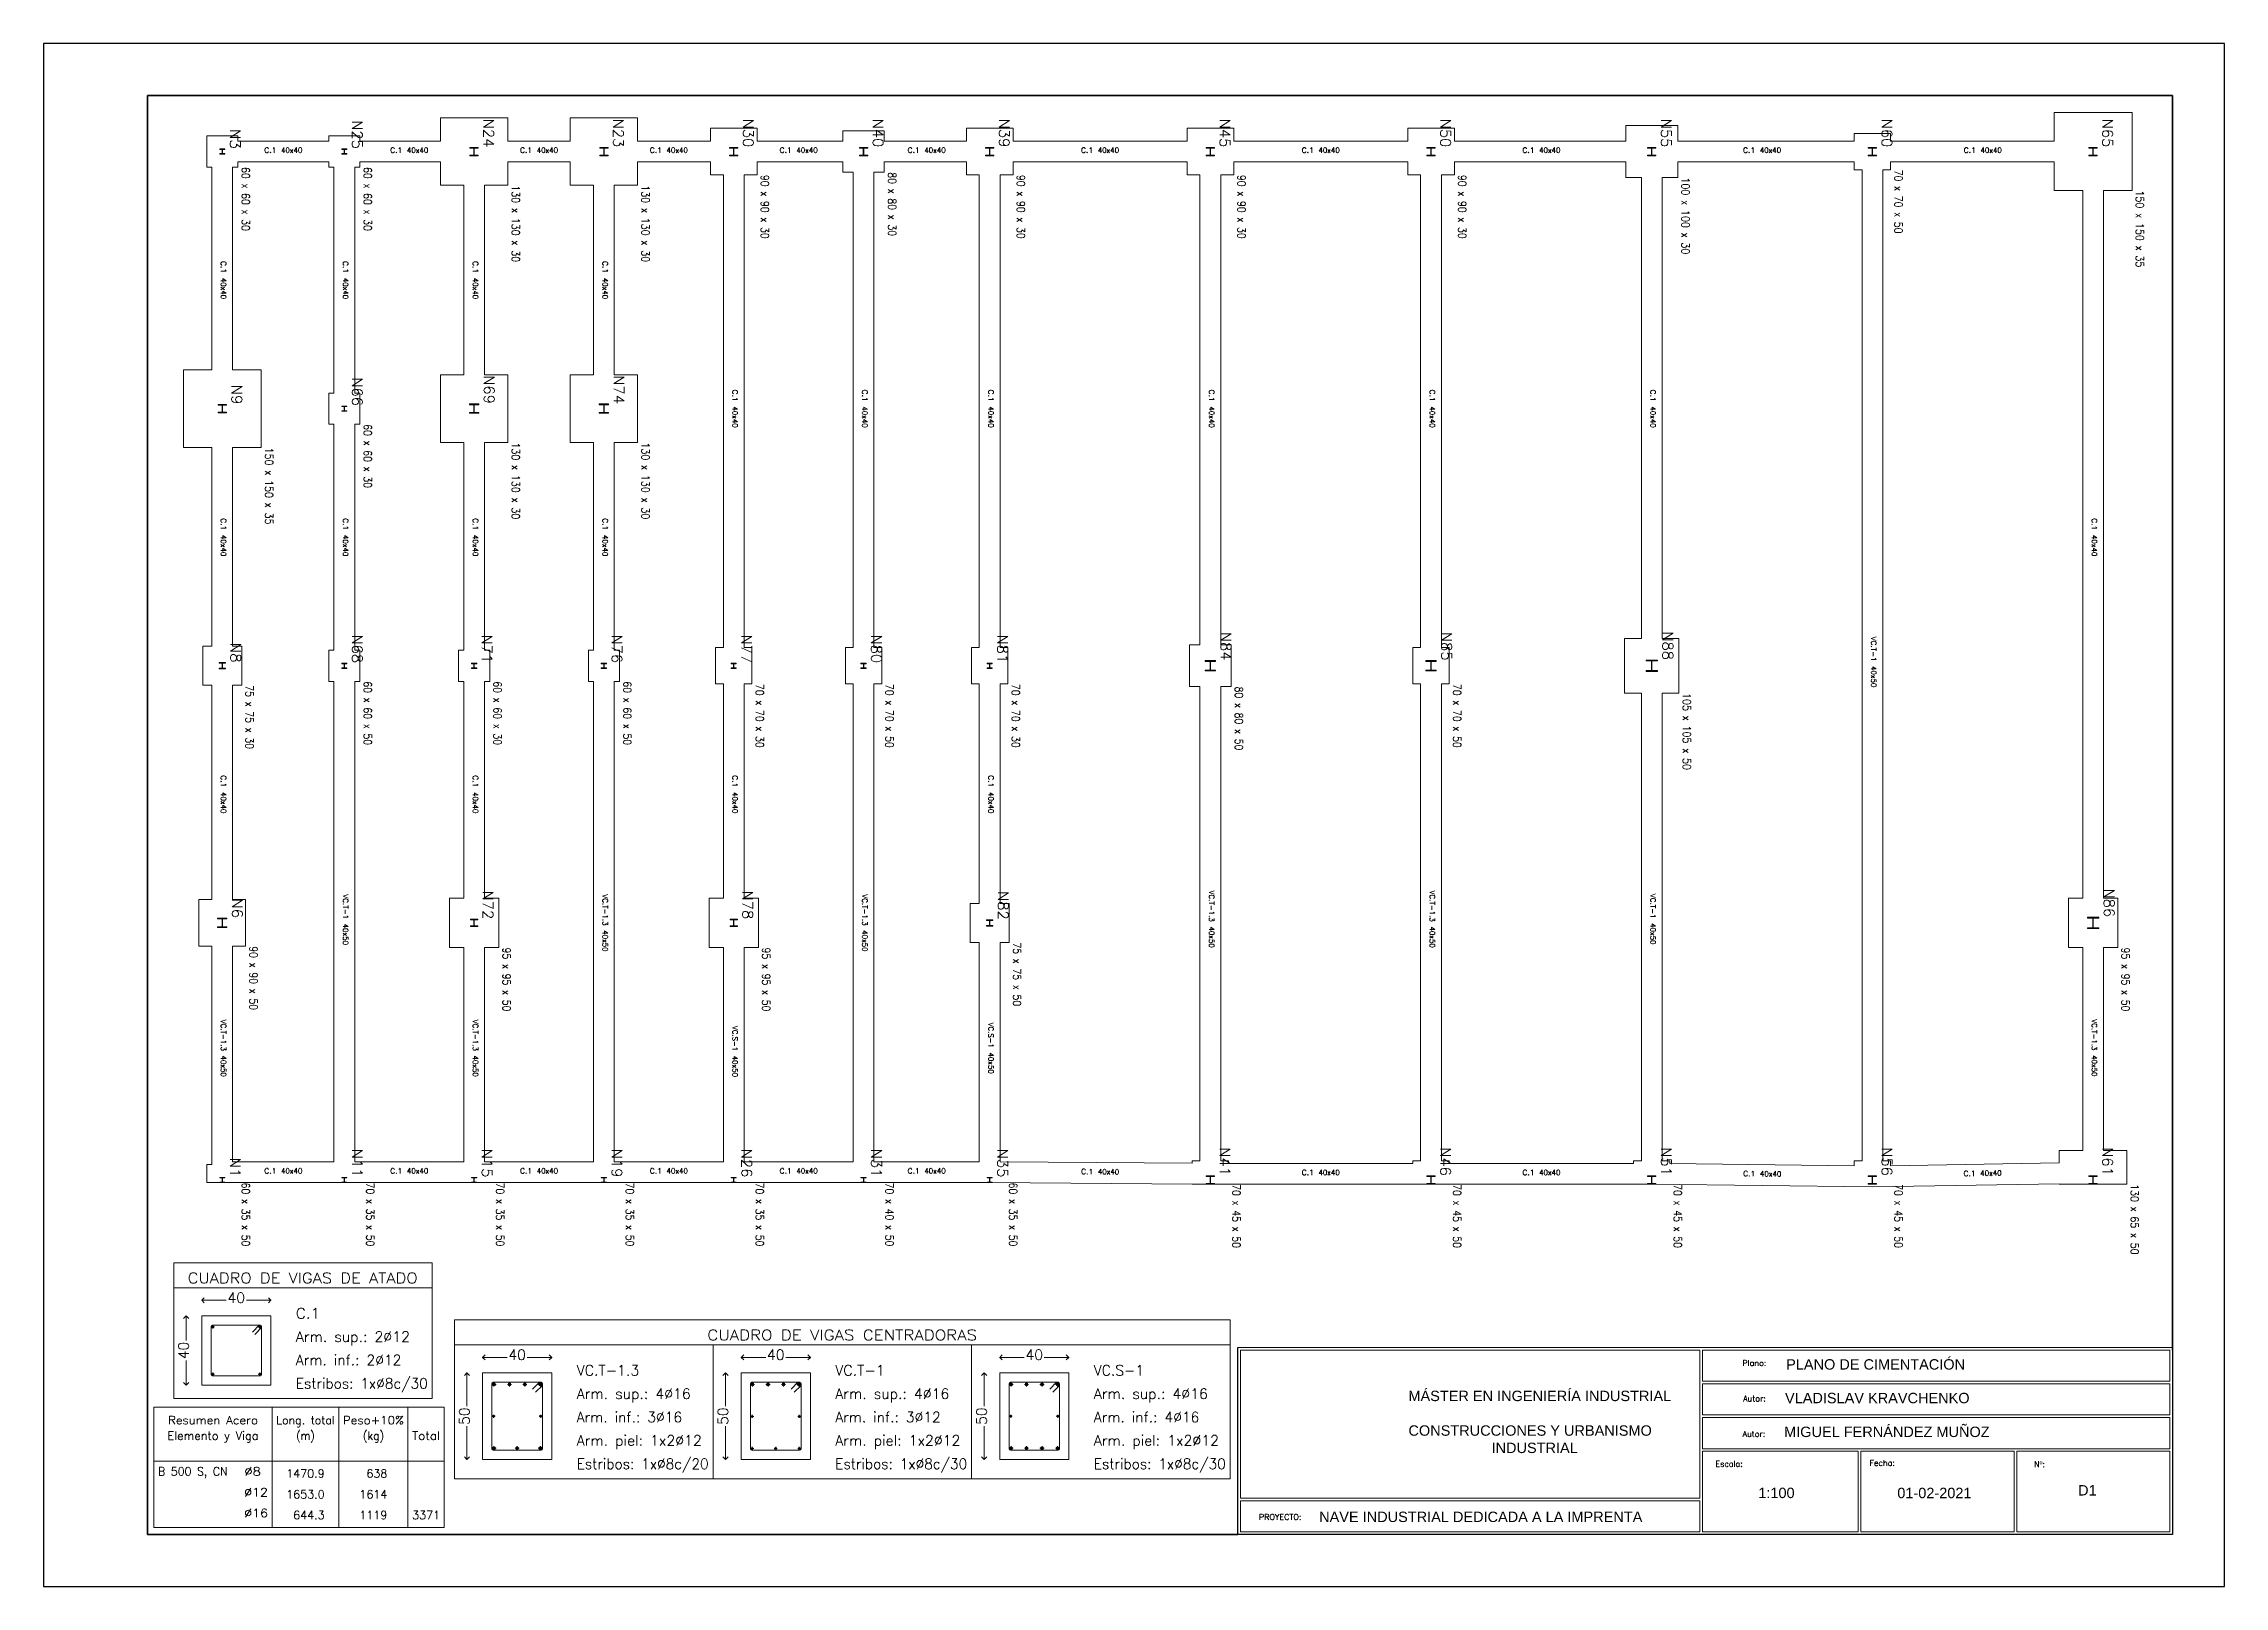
# Model space of a CAD drawing. Header units: inches. Extents: x 72863 to 73068, y 49095 to 49225.
# Drawn here: x 72907.03 to 72949.03, y 49160.38 to 49190.08 of the extents above; entities that cross this region are included whole.
import ezdxf
from ezdxf.enums import TextEntityAlignment as Align

# ---------------------------------------------------------------- set-up
doc = ezdxf.new("R2010")
doc.units = ezdxf.units.IN
doc.layers.get('0').update_dxf_attribs({"lineweight": 15})
for name, color, linetype, lineweight in [('CIM_CUAD_VIG_ATA', 1, 'Continuous', 9), ('CIM_CUAD_VIG_CEN', 1, 'Continuous', 9), ('PILAR_MET', 4, 'Continuous', 9), ('TABLAS', 1, 'Continuous', 0), ('TEXTO_TABLAS', 1, 'Continuous', 0), ('VGC_BARRAS', 1, 'Continuous', 0), ('VGC_CONTORNO', 3, 'Continuous', 0), ('VGC_COTAS', 2, 'Continuous', 0), ('VGC_ESTRIBOS', 1, 'Continuous', 0), ('VGC_TEXTOS', 2, 'Continuous', 0), ('VGT_BARRAS', 1, 'Continuous', 0), ('VGT_CONTORNO', 3, 'Continuous', 0), ('VGT_COTAS', 2, 'Continuous', 0), ('VGT_ESTRIBOS', 1, 'Continuous', 0), ('VGT_TEXTOS', 2, 'Continuous', 0), ('VIG_CONTORNO', 5, 'Continuous', 9), ('VIG_REF_Y_DIM', 3, 'Continuous', 0), ('ZAP_CONTORNO', 6, 'Continuous', 9), ('ZAP_DIMENSION', 7, 'Continuous', 9)]:
    doc.layers.add(name, color=color, linetype=linetype, lineweight=lineweight)
doc.layers.add('VG', color=7, linetype='Continuous')
doc.styles.add('CYPETXT', font='romans__.ttf', dxfattribs={"height": 0.2})
doc.styles.get("Standard").update_dxf_attribs({"font": 'arial.ttf'})

msp = doc.modelspace()

# ---------------------------------------------------------------- texts
at = {"char_height": 0.2, "attachment_point": 1}
for s, width, insert in [('PLANO DE CIMENTACIÓN', 7.513777, (72940.592, 49164.7522)), ('1:100', 2.031377, (72940.0559, 49162.2785)), ('D1', 2.031377, (72946.215, 49162.3279))]:
    msp.add_mtext_dynamic_manual_height_columns(s, width=width, gutter_width=1, heights=[0], dxfattribs=dict(at, insert=insert))
at = {"layer": 'CIM_CUAD_VIG_ATA', "style": 'CYPETXT', "width": 0.971321}
msp.add_text('CUADRO DE VIGAS DE ATADO', height=0.2, dxfattribs=at).set_placement((72909.8071, 49166.2156), (72914.2351, 49166.2156), align=Align.FIT)
at = {"layer": 'CIM_CUAD_VIG_CEN', "style": 'CYPETXT', "width": 0.998124}
msp.add_text('CUADRO DE VIGAS CENTRADORAS', height=0.2, dxfattribs=at).set_placement((72919.8157, 49165.1174), (72925.0087, 49165.1174), align=Align.FIT)
at = {"layer": 'PILAR_MET', "style": 'CYPETXT'}
for s, width, p, p2 in [('N3', 0.950013, (72910.6232, 49188.4357), (72910.6232, 49188.0517)), ('N25', 0.924861, (72912.9732, 49188.6037), (72912.9732, 49188.0517)), ('N24', 0.924861, (72915.5032, 49188.6337), (72915.5032, 49188.0817)), ('N23', 0.924861, (72918.0032, 49188.6337), (72918.0032, 49188.0817)), ('N30', 0.924861, (72920.5032, 49188.6337), (72920.5032, 49188.0817)), ('N40', 0.924861, (72923.0032, 49188.6337), (72923.0032, 49188.0817)), ('N39', 0.924861, (72925.4332, 49188.6337), (72925.4332, 49188.0817)), ('N45', 0.924861, (72929.6832, 49188.6337), (72929.6832, 49188.0817)), ('N50', 0.924861, (72933.9332, 49188.6337), (72933.9332, 49188.0817)), ('N55', 0.924861, (72938.1832, 49188.6337), (72938.1832, 49188.0817)), ('N60', 0.924861, (72942.4332, 49188.6337), (72942.4332, 49188.0817)), ('N65', 0.924861, (72946.6832, 49188.6337), (72946.6832, 49188.0817)), ('N9', 0.950013, (72910.6532, 49183.5157), (72910.6532, 49183.1317)), ('N66', 0.924861, (72912.9732, 49183.6537), (72912.9732, 49183.1017)), ('N69', 0.924861, (72915.5132, 49183.6937), (72915.5132, 49183.1417)), ('N74', 0.924861, (72918.0132, 49183.6937), (72918.0132, 49183.1417)), ('N68', 0.924861, (72912.9732, 49178.7037), (72912.9732, 49178.1517)), ('N71', 0.924861, (72915.4732, 49178.7037), (72915.4732, 49178.1517)), ('N76', 0.924861, (72917.9732, 49178.7037), (72917.9732, 49178.1517)), ('N77', 0.924861, (72920.4732, 49178.7037), (72920.4732, 49178.1517)), ('N80', 0.924861, (72922.9732, 49178.7037), (72922.9732, 49178.1517)), ('N81', 0.924861, (72925.4032, 49178.7037), (72925.4032, 49178.1517)), ('N84', 0.924861, (72929.7032, 49178.7537), (72929.7032, 49178.2017)), ('N85', 0.924861, (72933.9532, 49178.7537), (72933.9532, 49178.2017)), ('N88', 0.924861, (72938.2132, 49178.7637), (72938.2132, 49178.2117)), ('N8', 0.950013, (72910.6332, 49178.5457), (72910.6332, 49178.1617)), ('N72', 0.924861, (72915.4932, 49173.7737), (72915.4932, 49173.2217)), ('N78', 0.924861, (72920.4932, 49173.7737), (72920.4932, 49173.2217)), ('N82', 0.924861, (72925.4132, 49173.7637), (72925.4132, 49173.2117)), ('N86', 0.924861, (72946.7132, 49173.8137), (72946.7132, 49173.2617)), ('N6', 0.950013, (72910.6632, 49173.6257), (72910.6632, 49173.2417)), ('N1', 0.950013, (72910.6232, 49168.6357), (72910.6232, 49168.2517)), ('N11', 0.924861, (72912.9732, 49168.8037), (72912.9732, 49168.2517)), ('N15', 0.924861, (72915.4732, 49168.8037), (72915.4732, 49168.2517)), ('N19', 0.924861, (72917.9732, 49168.8037), (72917.9732, 49168.2517)), ('N26', 0.924861, (72920.4732, 49168.8037), (72920.4732, 49168.2517)), ('N31', 0.924861, (72922.9732, 49168.8037), (72922.9732, 49168.2517)), ('N35', 0.924861, (72925.4032, 49168.8037), (72925.4032, 49168.2517)), ('N41', 0.924861, (72929.6832, 49168.8337), (72929.6832, 49168.2817)), ('N46', 0.924861, (72933.9332, 49168.8337), (72933.9332, 49168.2817)), ('N51', 0.924861, (72938.1832, 49168.8337), (72938.1832, 49168.2817)), ('N56', 0.924861, (72942.4332, 49168.8337), (72942.4332, 49168.2817)), ('N61', 0.924861, (72946.6832, 49168.8337), (72946.6832, 49168.2817))]:
    msp.add_text(s, height=0.2, rotation=270, dxfattribs=dict(at, width=width)).set_placement(p, p2, align=Align.FIT)
at = {"layer": 'TEXTO_TABLAS', "style": 'CYPETXT'}
for s, width, p, p2 in [('Resumen Acero', 0.899458, (72909.4309, 49163.4982), (72911.1589, 49163.4982)), ('Long. total', 0.834224, (72911.5125, 49163.4982), (72912.6381, 49163.4982)), ('Peso+10%', 0.916204, (72912.7981, 49163.4982), (72913.9693, 49163.4982)), ('Elemento y Viga', 0.855188, (72909.4189, 49163.1996), (72911.1709, 49163.1996)), ('(m)', 0.804818, (72911.8953, 49163.1996), (72912.2553, 49163.1996)), ('(kg)', 0.827454, (72913.1785, 49163.1996), (72913.5889, 49163.1996)), ('Total', 0.935074, (72914.1293, 49163.1996), (72914.6669, 49163.1996)), ('B 500 S, CN', 0.772631, (72909.2373, 49162.5116), (72910.5765, 49162.5116)), ('%%c12', 1.002473, (72910.8965, 49162.1116), (72911.3525, 49162.1116)), ('%%c8', 1.069283, (72910.8965, 49162.5116), (72911.2181, 49162.5116)), ('1470.9', 0.870252, (72911.7057, 49162.4716), (72912.4449, 49162.4716)), ('638', 0.872087, (72913.2493, 49162.4716), (72913.6525, 49162.4716)), ('%%c16', 1.002473, (72910.8965, 49161.7116), (72911.3525, 49161.7116)), ('1653.0', 0.870252, (72911.7057, 49162.0716), (72912.4449, 49162.0716)), ('1614', 0.872087, (72913.1149, 49162.0716), (72913.6525, 49162.0716)), ('644.3', 0.869846, (72911.8401, 49161.6716), (72912.4449, 49161.6716)), ('1119', 0.872087, (72913.1149, 49161.6716), (72913.6525, 49161.6716)), ('3371', 0.872087, (72914.1293, 49161.6716), (72914.6669, 49161.6716))]:
    msp.add_text(s, height=0.16, dxfattribs=dict(at, width=width)).set_placement(p, p2, align=Align.FIT)
at = {"layer": 'VGC_COTAS', "style": 'CYPETXT', "width": 0.872087}
for p, p2 in [((72915.9843, 49164.7374), (72916.3203, 49164.7374)), ((72920.9643, 49164.7374), (72921.3003, 49164.7374)), ((72925.9443, 49164.7374), (72926.2803, 49164.7374))]:
    msp.add_text('40', height=0.2, dxfattribs=at).set_placement(p, p2, align=Align.FIT)
for p, p2 in [((72915.2357, 49163.486), (72915.2357, 49163.822)), ((72920.2157, 49163.486), (72920.2157, 49163.822)), ((72925.1957, 49163.486), (72925.1957, 49163.822))]:
    msp.add_text('50', height=0.2, rotation=90, dxfattribs=at).set_placement(p, p2, align=Align.FIT)
at = {"layer": 'VGC_TEXTOS', "style": 'CYPETXT'}
for s, width, p, p2 in [('VC.T-1.3', 0.861267, (72917.299, 49164.4374), (72918.505, 49164.4374)), ('VC.T-1', 0.860182, (72922.279, 49164.4374), (72923.233, 49164.4374)), ('VC.S-1', 0.845071, (72927.259, 49164.4374), (72928.228, 49164.4374)), ('Arm. sup.: 4%%c16', 0.851284, (72917.299, 49163.9874), (72919.495, 49163.9874)), ('Arm. sup.: 4%%c16', 0.851284, (72922.279, 49163.9874), (72924.475, 49163.9874)), ('Arm. sup.: 4%%c16', 0.851284, (72927.259, 49163.9874), (72929.455, 49163.9874)), ('Arm. inf.: 3%%c16', 0.836178, (72917.299, 49163.5374), (72919.33, 49163.5374)), ('Arm. inf.: 3%%c12', 0.836178, (72922.279, 49163.5374), (72924.31, 49163.5374)), ('Arm. inf.: 4%%c16', 0.836178, (72927.259, 49163.5374), (72929.29, 49163.5374)), ('Arm. piel: 1x2%%c12', 0.85319, (72917.299, 49163.0874), (72919.708, 49163.0874)), ('Arm. piel: 1x2%%c12', 0.85319, (72922.279, 49163.0874), (72924.688, 49163.0874)), ('Arm. piel: 1x2%%c12', 0.85319, (72927.259, 49163.0874), (72929.668, 49163.0874)), ('Estribos: 1x%%c8c/20', 0.845075, (72917.299, 49162.6374), (72919.84, 49162.6374)), ('Estribos: 1x%%c8c/30', 0.845075, (72922.279, 49162.6374), (72924.82, 49162.6374)), ('Estribos: 1x%%c8c/30', 0.845075, (72927.259, 49162.6374), (72929.8, 49162.6374))]:
    msp.add_text(s, height=0.2, dxfattribs=dict(at, width=width)).set_placement(p, p2, align=Align.FIT)
at = {"layer": 'VGT_COTAS', "style": 'CYPETXT', "width": 0.872087}
msp.add_text('40', height=0.2, dxfattribs=at).set_placement((72910.5758, 49165.8356), (72910.9118, 49165.8356), align=Align.FIT)
msp.add_text('40', height=0.2, rotation=90, dxfattribs=at).set_placement((72909.8271, 49164.7509), (72909.8271, 49165.0869), align=Align.FIT)
at = {"layer": 'VGT_TEXTOS', "style": 'CYPETXT'}
for s, width, p, p2 in [('C.1', 0.881336, (72911.8904, 49165.5356), (72912.3584, 49165.5356)), ('Arm. sup.: 2%%c12', 0.851284, (72911.8904, 49165.0856), (72914.0864, 49165.0856)), ('Arm. inf.: 2%%c12', 0.836178, (72911.8904, 49164.6356), (72913.9214, 49164.6356)), ('Estribos: 1x%%c8c/30', 0.845075, (72911.8904, 49164.1856), (72914.4314, 49164.1856))]:
    msp.add_text(s, height=0.2, dxfattribs=dict(at, width=width)).set_placement(p, p2, align=Align.FIT)
at = {"layer": 'VIG_REF_Y_DIM', "style": 'CYPETXT'}
for s, width, p, p2 in [('C.1', 0.881336, (72911.2815, 49187.9767), (72911.5155, 49187.9767)), ('40x40', 0.875979, (72911.6055, 49187.9767), (72912.015, 49187.9767)), ('C.1', 0.881336, (72913.7065, 49187.9767), (72913.9405, 49187.9767)), ('40x40', 0.875979, (72914.0305, 49187.9767), (72914.44, 49187.9767)), ('C.1', 0.881336, (72916.2065, 49187.9767), (72916.4405, 49187.9767)), ('40x40', 0.875979, (72916.5305, 49187.9767), (72916.94, 49187.9767)), ('C.1', 0.881336, (72918.7065, 49187.9767), (72918.9405, 49187.9767)), ('40x40', 0.875979, (72919.0305, 49187.9767), (72919.44, 49187.9767)), ('C.1', 0.881336, (72921.2065, 49187.9767), (72921.4405, 49187.9767)), ('40x40', 0.875979, (72921.5305, 49187.9767), (72921.94, 49187.9767)), ('C.1', 0.881336, (72923.6715, 49187.9767), (72923.9055, 49187.9767)), ('40x40', 0.875979, (72923.9955, 49187.9767), (72924.405, 49187.9767)), ('C.1', 0.881336, (72927.0115, 49187.9767), (72927.2455, 49187.9767)), ('40x40', 0.875979, (72927.3355, 49187.9767), (72927.745, 49187.9767)), ('C.1', 0.881336, (72931.2615, 49187.9767), (72931.4955, 49187.9767)), ('40x40', 0.875979, (72931.5855, 49187.9767), (72931.995, 49187.9767)), ('C.1', 0.881336, (72935.5115, 49187.9767), (72935.7455, 49187.9767)), ('40x40', 0.875979, (72935.8355, 49187.9767), (72936.245, 49187.9767)), ('C.1', 0.881336, (72939.7615, 49187.9767), (72939.9955, 49187.9767)), ('40x40', 0.875979, (72940.0855, 49187.9767), (72940.495, 49187.9767)), ('C.1', 0.881336, (72944.0115, 49187.9767), (72944.2455, 49187.9767)), ('40x40', 0.875979, (72944.3355, 49187.9767), (72944.745, 49187.9767)), ('C.1', 0.881336, (72911.2815, 49168.3267), (72911.5155, 49168.3267)), ('40x40', 0.875979, (72911.6055, 49168.3267), (72912.015, 49168.3267)), ('C.1', 0.881336, (72913.7065, 49168.3267), (72913.9405, 49168.3267)), ('40x40', 0.875979, (72914.0305, 49168.3267), (72914.44, 49168.3267)), ('C.1', 0.881336, (72916.2065, 49168.3267), (72916.4405, 49168.3267)), ('40x40', 0.875979, (72916.5305, 49168.3267), (72916.94, 49168.3267)), ('C.1', 0.881336, (72918.7065, 49168.3267), (72918.9405, 49168.3267)), ('40x40', 0.875979, (72919.0305, 49168.3267), (72919.44, 49168.3267)), ('C.1', 0.881336, (72921.2065, 49168.3267), (72921.4405, 49168.3267)), ('40x40', 0.875979, (72921.5305, 49168.3267), (72921.94, 49168.3267)), ('C.1', 0.881336, (72923.6715, 49168.3267), (72923.9055, 49168.3267)), ('40x40', 0.875979, (72923.9955, 49168.3267), (72924.405, 49168.3267)), ('C.1', 0.881336, (72931.2615, 49168.2967), (72931.4955, 49168.2967)), ('40x40', 0.875979, (72931.5855, 49168.2967), (72931.995, 49168.2967)), ('C.1', 0.881336, (72935.5115, 49168.2967), (72935.7455, 49168.2967)), ('40x40', 0.875979, (72935.8355, 49168.2967), (72936.245, 49168.2967))]:
    msp.add_text(s, height=0.1, dxfattribs=dict(at, width=width)).set_placement(p, p2, align=Align.FIT)
for s, rotation, width, p, p2 in [('C.1', 270, 0.881336, (72910.4482, 49185.8934), (72910.4482, 49185.6594)), ('C.1', 270, 0.881336, (72912.7982, 49185.8934), (72912.7982, 49185.6594)), ('C.1', 270, 0.881336, (72915.2982, 49185.8934), (72915.2982, 49185.6594)), ('C.1', 270, 0.881336, (72917.7982, 49185.8934), (72917.7982, 49185.6594)), ('40x40', 270, 0.875979, (72910.4482, 49185.5694), (72910.4482, 49185.1599)), ('40x40', 270, 0.875979, (72912.7982, 49185.5694), (72912.7982, 49185.1599)), ('40x40', 270, 0.875979, (72915.2982, 49185.5694), (72915.2982, 49185.1599)), ('40x40', 270, 0.875979, (72917.7982, 49185.5694), (72917.7982, 49185.1599)), ('C.1', 270, 0.881336, (72920.2982, 49183.4184), (72920.2982, 49183.1844)), ('C.1', 270, 0.881336, (72922.7982, 49183.4184), (72922.7982, 49183.1844)), ('C.1', 270, 0.881336, (72925.2282, 49183.4184), (72925.2282, 49183.1844)), ('C.1', 270, 0.881336, (72929.4782, 49183.4184), (72929.4782, 49183.1844)), ('C.1', 270, 0.881336, (72933.7282, 49183.4184), (72933.7282, 49183.1844)), ('C.1', 270, 0.881336, (72937.9782, 49183.4184), (72937.9782, 49183.1844)), ('40x40', 270, 0.875979, (72920.2982, 49183.0944), (72920.2982, 49182.6849)), ('40x40', 270, 0.875979, (72922.7982, 49183.0944), (72922.7982, 49182.6849)), ('40x40', 270, 0.875979, (72925.2282, 49183.0944), (72925.2282, 49182.6849)), ('40x40', 270, 0.875979, (72929.4782, 49183.0944), (72929.4782, 49182.6849)), ('40x40', 270, 0.875979, (72933.7282, 49183.0944), (72933.7282, 49182.6849)), ('40x40', 270, 0.875979, (72937.9782, 49183.0944), (72937.9782, 49182.6849)), ('C.1', 270, 0.881336, (72910.4482, 49180.9434), (72910.4482, 49180.7094)), ('C.1', 270, 0.881336, (72912.7982, 49180.9434), (72912.7982, 49180.7094)), ('C.1', 270, 0.881336, (72915.2982, 49180.9434), (72915.2982, 49180.7094)), ('C.1', 270, 0.881336, (72917.7982, 49180.9434), (72917.7982, 49180.7094)), ('C.1', 270, 0.881336, (72946.4782, 49180.9434), (72946.4782, 49180.7094)), ('40x40', 270, 0.875979, (72910.4482, 49180.6194), (72910.4482, 49180.2099)), ('40x40', 270, 0.875979, (72912.7982, 49180.6194), (72912.7982, 49180.2099)), ('40x40', 270, 0.875979, (72915.2982, 49180.6194), (72915.2982, 49180.2099)), ('40x40', 270, 0.875979, (72917.7982, 49180.6194), (72917.7982, 49180.2099)), ('40x40', 270, 0.875979, (72946.4782, 49180.6194), (72946.4782, 49180.2099)), ('VC.T-1', 270, 0.860182, (72942.2282, 49178.6624), (72942.2282, 49178.1854)), ('40x50', 270, 0.875979, (72942.2282, 49178.0954), (72942.2282, 49177.6859)), ('C.1', 270, 0.881336, (72910.4482, 49175.9934), (72910.4482, 49175.7594)), ('C.1', 270, 0.881336, (72915.2982, 49175.9934), (72915.2982, 49175.7594)), ('C.1', 270, 0.881336, (72920.2982, 49175.9934), (72920.2982, 49175.7594)), ('C.1', 270, 0.881336, (72925.2282, 49175.9934), (72925.2282, 49175.7594)), ('40x40', 270, 0.875979, (72910.4482, 49175.6694), (72910.4482, 49175.2599)), ('40x40', 270, 0.875979, (72915.2982, 49175.6694), (72915.2982, 49175.2599)), ('40x40', 270, 0.875979, (72920.2982, 49175.6694), (72920.2982, 49175.2599)), ('40x40', 270, 0.875979, (72925.2282, 49175.6694), (72925.2282, 49175.2599)), ('VC.T-1', 270, 0.860182, (72912.7982, 49173.7024), (72912.7982, 49173.2254)), ('VC.T-1.3', 270, 0.861267, (72917.7982, 49173.7029), (72917.7982, 49173.0999)), ('VC.T-1.3', 270, 0.861267, (72922.7982, 49173.7029), (72922.7982, 49173.0999)), ('VC.T-1.3', 270, 0.861267, (72929.4782, 49173.7754), (72929.4782, 49173.1724)), ('VC.T-1.3', 270, 0.861267, (72933.7282, 49173.7754), (72933.7282, 49173.1724)), ('VC.T-1', 270, 0.860182, (72937.9782, 49173.7124), (72937.9782, 49173.2354)), ('40x50', 270, 0.875979, (72912.7982, 49173.1354), (72912.7982, 49172.7259)), ('40x50', 270, 0.875979, (72917.7982, 49173.0099), (72917.7982, 49172.6004)), ('40x50', 270, 0.875979, (72922.7982, 49173.0099), (72922.7982, 49172.6004)), ('40x50', 270, 0.875979, (72929.4782, 49173.0824), (72929.4782, 49172.6729)), ('40x50', 270, 0.875979, (72933.7282, 49173.0824), (72933.7282, 49172.6729)), ('40x50', 270, 0.875979, (72937.9782, 49173.1454), (72937.9782, 49172.7359)), ('VC.T-1.3', 270, 0.861267, (72910.4482, 49171.2904), (72910.4482, 49170.6874)), ('VC.T-1.3', 270, 0.861267, (72915.2982, 49171.2904), (72915.2982, 49170.6874)), ('VC.S-1', 270, 0.845071, (72920.2982, 49171.1687), (72920.2982, 49170.6842)), ('VC.S-1', 270, 0.845071, (72925.2282, 49171.2312), (72925.2282, 49170.7467)), ('VC.T-1.3', 270, 0.861267, (72946.4782, 49171.2979), (72946.4782, 49170.6949)), ('40x50', 270, 0.875979, (72910.4482, 49170.5974), (72910.4482, 49170.1879)), ('40x50', 270, 0.875979, (72915.2982, 49170.5974), (72915.2982, 49170.1879)), ('40x50', 270, 0.875979, (72920.2982, 49170.5942), (72920.2982, 49170.1847)), ('40x50', 270, 0.875979, (72925.2282, 49170.6567), (72925.2282, 49170.2472)), ('40x50', 270, 0.875979, (72946.4782, 49170.6049), (72946.4782, 49170.1954)), ('C.1', 359.59607, 0.881336, (72927.0127, 49168.3143), (72927.2467, 49168.3126)), ('40x40', 359.59607, 0.875979, (72927.3367, 49168.312), (72927.7462, 49168.3091)), ('C.1', 359.32679, 0.881336, (72939.7636, 49168.276), (72939.9976, 49168.2732)), ('40x40', 359.32679, 0.875979, (72940.0875, 49168.2722), (72940.497, 49168.2674)), ('C.1', 0.94426, 0.881336, (72944.0087, 49168.2756), (72944.2426, 49168.2795)), ('40x40', 0.94426, 0.875979, (72944.3326, 49168.281), (72944.7421, 49168.2877))]:
    msp.add_text(s, height=0.1, rotation=rotation, dxfattribs=dict(at, width=width)).set_placement(p, p2, align=Align.FIT)
at = {"layer": 'ZAP_DIMENSION', "style": 'CYPETXT'}
for s, width, p, p2 in [('60 x 60 x 30', 0.698808, (72910.8474, 49187.7017), (72910.8474, 49186.4732)), ('60 x 60 x 30', 0.698808, (72913.1974, 49187.7017), (72913.1974, 49186.4732)), ('90 x 90 x 30', 0.698808, (72920.8474, 49187.5517), (72920.8474, 49186.3232)), ('80 x 80 x 30', 0.698808, (72923.2974, 49187.6017), (72923.2974, 49186.3732)), ('90 x 90 x 30', 0.698808, (72925.7774, 49187.5517), (72925.7774, 49186.3232)), ('90 x 90 x 30', 0.698808, (72930.0274, 49187.5517), (72930.0274, 49186.3232)), ('90 x 90 x 30', 0.698808, (72934.2774, 49187.5517), (72934.2774, 49186.3232)), ('100 x 100 x 30', 0.721007, (72938.5774, 49187.5017), (72938.5774, 49186.0212)), ('70 x 70 x 50', 0.698808, (72942.6774, 49187.6517), (72942.6774, 49186.4232)), ('130 x 130 x 30', 0.721007, (72916.0474, 49187.3517), (72916.0474, 49185.8712)), ('130 x 130 x 30', 0.721007, (72918.5474, 49187.3517), (72918.5474, 49185.8712)), ('150 x 150 x 35', 0.721007, (72947.3274, 49187.2517), (72947.3274, 49185.7712)), ('60 x 60 x 30', 0.698808, (72913.1974, 49182.7517), (72913.1974, 49181.5232)), ('150 x 150 x 35', 0.721007, (72911.2974, 49182.3017), (72911.2974, 49180.8212)), ('130 x 130 x 30', 0.721007, (72916.0474, 49182.4017), (72916.0474, 49180.9212)), ('130 x 130 x 30', 0.721007, (72918.5474, 49182.4017), (72918.5474, 49180.9212)), ('75 x 75 x 30', 0.698808, (72910.9224, 49177.7267), (72910.9224, 49176.4982)), ('60 x 60 x 50', 0.698808, (72913.1974, 49177.8017), (72913.1974, 49176.5732)), ('60 x 60 x 30', 0.698808, (72915.6974, 49177.8017), (72915.6974, 49176.5732)), ('60 x 60 x 50', 0.698808, (72918.1974, 49177.8017), (72918.1974, 49176.5732)), ('70 x 70 x 30', 0.698808, (72920.7474, 49177.7517), (72920.7474, 49176.5232)), ('70 x 70 x 50', 0.698808, (72923.2474, 49177.7517), (72923.2474, 49176.5232)), ('70 x 70 x 30', 0.698808, (72925.6774, 49177.7517), (72925.6774, 49176.5232)), ('80 x 80 x 50', 0.698808, (72929.9774, 49177.7017), (72929.9774, 49176.4732)), ('70 x 70 x 50', 0.698808, (72934.1774, 49177.7517), (72934.1774, 49176.5232)), ('105 x 105 x 50', 0.721007, (72938.6024, 49177.5767), (72938.6024, 49176.0962)), ('90 x 90 x 50', 0.698808, (72910.9974, 49172.7017), (72910.9974, 49171.4732)), ('95 x 95 x 50', 0.698808, (72915.8724, 49172.6767), (72915.8724, 49171.4482)), ('95 x 95 x 50', 0.698808, (72920.8724, 49172.6767), (72920.8724, 49171.4482)), ('75 x 75 x 50', 0.698808, (72925.7024, 49172.7767), (72925.7024, 49171.5482)), ('95 x 95 x 50', 0.698808, (72947.0524, 49172.6767), (72947.0524, 49171.4482)), ('60 x 35 x 50', 0.698808, (72910.8474, 49168.1517), (72910.8474, 49166.9232)), ('70 x 35 x 50', 0.698808, (72913.2474, 49168.1517), (72913.2474, 49166.9232)), ('70 x 35 x 50', 0.698808, (72915.7474, 49168.1517), (72915.7474, 49166.9232)), ('70 x 35 x 50', 0.698808, (72918.2474, 49168.1517), (72918.2474, 49166.9232)), ('70 x 35 x 50', 0.698808, (72920.7474, 49168.1517), (72920.7474, 49166.9232)), ('70 x 40 x 50', 0.698808, (72923.2474, 49168.1517), (72923.2474, 49166.9232)), ('60 x 35 x 50', 0.698808, (72925.6274, 49168.1517), (72925.6274, 49166.9232)), ('70 x 45 x 50', 0.698808, (72929.9274, 49168.1217), (72929.9274, 49166.8932)), ('70 x 45 x 50', 0.698808, (72934.1774, 49168.1217), (72934.1774, 49166.8932)), ('70 x 45 x 50', 0.698808, (72938.4274, 49168.1217), (72938.4274, 49166.8932)), ('70 x 45 x 50', 0.698808, (72942.6774, 49168.1217), (72942.6774, 49166.8932)), ('130 x 65 x 50', 0.710768, (72947.2274, 49168.1217), (72947.2274, 49166.7672))]:
    msp.add_text(s, height=0.153333, rotation=270, dxfattribs=dict(at, width=width)).set_placement(p, p2, align=Align.FIT)

# ---------------------------------------------------------------- blocks, each defined once
blk = doc.blocks.new('PLANTILLA')
for p, q in [((72903.71, 49199.611), (72885.71, 49199.611)), ((72885.71, 49199.611), (72885.71, 49196.011)), ((72885.76, 49196.711), (72885.76, 49199.561)), ((72885.76, 49199.561), (72894.61, 49199.561)), ((72894.61, 49199.561), (72894.61, 49198.911)), ((72894.66, 49199.561), (72903.66, 49199.561)), ((72894.66, 49198.961), (72894.66, 49199.561)), ((72903.66, 49199.561), (72903.66, 49198.961)), ((72903.71, 49196.011), (72903.71, 49199.611)), ((72894.61, 49198.911), (72894.61, 49198.261)), ((72903.66, 49198.961), (72894.66, 49198.961)), ((72894.66, 49198.911), (72903.66, 49198.911)), ((72894.66, 49198.311), (72894.66, 49198.911)), ((72903.66, 49198.911), (72903.66, 49198.311)), ((72894.61, 49198.261), (72894.61, 49197.611)), ((72903.66, 49198.311), (72894.66, 49198.311)), ((72894.66, 49198.261), (72903.66, 49198.261)), ((72894.66, 49197.661), (72894.66, 49198.261)), ((72903.66, 49198.261), (72903.66, 49197.661)), ((72894.61, 49197.611), (72894.61, 49196.711)), ((72903.66, 49197.661), (72894.66, 49197.661)), ((72894.66, 49197.611), (72897.66, 49197.611)), ((72894.66, 49197.611), (72894.66, 49196.061)), ((72897.66, 49196.061), (72897.66, 49197.611)), ((72897.71, 49197.611), (72900.66, 49197.611)), ((72897.71, 49196.061), (72897.71, 49197.611)), ((72900.66, 49196.061), (72900.66, 49197.611)), ((72900.71, 49197.611), (72903.66, 49197.611)), ((72900.71, 49196.061), (72900.71, 49197.611)), ((72903.66, 49197.611), (72903.66, 49196.061)), ((72885.76, 49196.711), (72894.61, 49196.711)), ((72885.76, 49196.061), (72885.76, 49196.661)), ((72894.61, 49196.661), (72885.76, 49196.661)), ((72894.61, 49196.661), (72894.61, 49196.061)), ((72885.71, 49196.011), (72903.71, 49196.011)), ((72894.61, 49196.061), (72885.76, 49196.061)), ((72897.66, 49196.061), (72894.66, 49196.061)), ((72900.66, 49196.061), (72897.71, 49196.061)), ((72903.66, 49196.061), (72900.71, 49196.061))]:
    blk.add_line(p, q)
at = {"layer": 'VG'}
for p, q in [((72904.71, 49224.711), (72862.71, 49224.711)), ((72862.71, 49224.711), (72862.71, 49195.011)), ((72904.71, 49195.011), (72904.71, 49224.711)), ((72864.71, 49196.011), (72864.71, 49223.711)), ((72864.71, 49223.711), (72903.71, 49223.711)), ((72903.71, 49223.711), (72903.71, 49196.011)), ((72903.71, 49196.011), (72864.71, 49196.011)), ((72862.71, 49195.011), (72904.71, 49195.011))]:
    blk.add_line(p, q, dxfattribs=at)
blk.add_lwpolyline([(72903.71, 49199.561), (72903.71, 49223.711), (72864.71, 49223.711), (72864.71, 49196.011), (72885.71, 49196.011), (72885.71, 49199.611)], dxfattribs=at)
at = {"char_height": 0.11204, "attachment_point": 1}
for s, insert in [('{\\Fsimplex8|c0;Plano:}', (72895.427, 49199.367)), ('{\\Fsimplex8|c0;Autor:}', (72895.441, 49198.685)), ('{\\Fsimplex8|c0;Autor:}', (72895.43, 49198.002)), ('{\\Fsimplex8|c0;Escala:}', (72894.907, 49197.426)), ('{\\Fsimplex8|c0;Fecha:}', (72897.875, 49197.443)), ('{\\Fsimplex8|c0;Nº:}', (72901.047, 49197.419)), ('{\\Fsimplex8|c0;PROYECTO:}', (72886.117, 49196.403))]:
    blk.add_mtext(s, dxfattribs=dict(at, insert=insert))
at = {"char_height": 0.2, "attachment_point": 1}
for s, width, insert in [('MÁSTER EN INGENIERÍA INDUSTRIAL\\P\\PCONSTRUCCIONES Y URBANISMO\\P^I^IINDUSTRIAL', 5.52485, (72888.996, 49198.778)), ('VLADISLAV KRAVCHENKO', 6.14205, (72896.248, 49198.737)), ('MIGUEL FERNÁNDEZ MUÑOZ', 6.14205, (72896.231, 49198.086)), ('01-02-2021', 2.08938, (72898.411, 49196.909)), ('NAVE INDUSTRIAL DEDICADA A LA IMPRENTA', 6.85352, (72887.276, 49196.45))]:
    blk.add_mtext_dynamic_manual_height_columns(s, width=width, gutter_width=1, heights=[0], dxfattribs=dict(at, insert=insert))

# ---------------------------------------------------------------- hatches: boundary and pattern name
at = {"layer": 'VGC_BARRAS'}
h = msp.add_hatch(color=256, dxfattribs=at)
edge = h.paths.add_edge_path()
edge.add_arc((72915.7057, 49164.2674), 0.0267, 0, 360)
h = msp.add_hatch(color=256, dxfattribs=at)
edge = h.paths.add_edge_path()
edge.add_arc((72916.0034, 49164.2674), 0.0267, 0, 360)
h = msp.add_hatch(color=256, dxfattribs=at)
edge = h.paths.add_edge_path()
edge.add_arc((72916.3012, 49164.2674), 0.0267, 0, 360)
h = msp.add_hatch(color=256, dxfattribs=at)
edge = h.paths.add_edge_path()
edge.add_arc((72916.599, 49164.2674), 0.0267, 0, 360)
h = msp.add_hatch(color=256, dxfattribs=at)
edge = h.paths.add_edge_path()
edge.add_arc((72920.6857, 49164.2674), 0.0267, 0, 360)
h = msp.add_hatch(color=256, dxfattribs=at)
edge = h.paths.add_edge_path()
edge.add_arc((72920.9834, 49164.2674), 0.0267, 0, 360)
h = msp.add_hatch(color=256, dxfattribs=at)
edge = h.paths.add_edge_path()
edge.add_arc((72921.2812, 49164.2674), 0.0267, 0, 360)
h = msp.add_hatch(color=256, dxfattribs=at)
edge = h.paths.add_edge_path()
edge.add_arc((72921.579, 49164.2674), 0.0267, 0, 360)
h = msp.add_hatch(color=256, dxfattribs=at)
edge = h.paths.add_edge_path()
edge.add_arc((72925.6657, 49164.2674), 0.0267, 0, 360)
h = msp.add_hatch(color=256, dxfattribs=at)
edge = h.paths.add_edge_path()
edge.add_arc((72925.9634, 49164.2674), 0.0267, 0, 360)
h = msp.add_hatch(color=256, dxfattribs=at)
edge = h.paths.add_edge_path()
edge.add_arc((72926.2612, 49164.2674), 0.0267, 0, 360)
h = msp.add_hatch(color=256, dxfattribs=at)
edge = h.paths.add_edge_path()
edge.add_arc((72926.559, 49164.2674), 0.0267, 0, 360)
h = msp.add_hatch(color=256, dxfattribs=at)
edge = h.paths.add_edge_path()
edge.add_arc((72915.699, 49163.654), 0.02, 0, 360)
h = msp.add_hatch(color=256, dxfattribs=at)
edge = h.paths.add_edge_path()
edge.add_arc((72916.6057, 49163.654), 0.02, 0, 360)
h = msp.add_hatch(color=256, dxfattribs=at)
edge = h.paths.add_edge_path()
edge.add_arc((72920.679, 49163.6507), 0.02, 0, 360)
h = msp.add_hatch(color=256, dxfattribs=at)
edge = h.paths.add_edge_path()
edge.add_arc((72921.5857, 49163.6507), 0.02, 0, 360)
h = msp.add_hatch(color=256, dxfattribs=at)
edge = h.paths.add_edge_path()
edge.add_arc((72925.659, 49163.654), 0.02, 0, 360)
h = msp.add_hatch(color=256, dxfattribs=at)
edge = h.paths.add_edge_path()
edge.add_arc((72926.5657, 49163.654), 0.02, 0, 360)
h = msp.add_hatch(color=256, dxfattribs=at)
edge = h.paths.add_edge_path()
edge.add_arc((72915.7057, 49163.0407), 0.0267, 0, 360)
h = msp.add_hatch(color=256, dxfattribs=at)
edge = h.paths.add_edge_path()
edge.add_arc((72916.1523, 49163.0407), 0.0267, 0, 360)
h = msp.add_hatch(color=256, dxfattribs=at)
edge = h.paths.add_edge_path()
edge.add_arc((72916.599, 49163.0407), 0.0267, 0, 360)
h = msp.add_hatch(color=256, dxfattribs=at)
edge = h.paths.add_edge_path()
edge.add_arc((72920.679, 49163.034), 0.02, 0, 360)
h = msp.add_hatch(color=256, dxfattribs=at)
edge = h.paths.add_edge_path()
edge.add_arc((72921.1323, 49163.034), 0.02, 0, 360)
h = msp.add_hatch(color=256, dxfattribs=at)
edge = h.paths.add_edge_path()
edge.add_arc((72921.5857, 49163.034), 0.02, 0, 360)
h = msp.add_hatch(color=256, dxfattribs=at)
edge = h.paths.add_edge_path()
edge.add_arc((72925.6657, 49163.0407), 0.0267, 0, 360)
h = msp.add_hatch(color=256, dxfattribs=at)
edge = h.paths.add_edge_path()
edge.add_arc((72925.9634, 49163.0407), 0.0267, 0, 360)
h = msp.add_hatch(color=256, dxfattribs=at)
edge = h.paths.add_edge_path()
edge.add_arc((72926.2612, 49163.0407), 0.0267, 0, 360)
h = msp.add_hatch(color=256, dxfattribs=at)
edge = h.paths.add_edge_path()
edge.add_arc((72926.559, 49163.0407), 0.0267, 0, 360)
at = {"layer": 'VGT_BARRAS'}
h = msp.add_hatch(color=256, dxfattribs=at)
edge = h.paths.add_edge_path()
edge.add_arc((72910.2904, 49165.3723), 0.02, 0, 360)
h = msp.add_hatch(color=256, dxfattribs=at)
edge = h.paths.add_edge_path()
edge.add_arc((72911.1971, 49165.3723), 0.02, 0, 360)
h = msp.add_hatch(color=256, dxfattribs=at)
edge = h.paths.add_edge_path()
edge.add_arc((72910.2904, 49164.4656), 0.02, 0, 360)
h = msp.add_hatch(color=256, dxfattribs=at)
edge = h.paths.add_edge_path()
edge.add_arc((72911.1971, 49164.4656), 0.02, 0, 360)

# ---------------------------------------------------------------- linework, layer by layer
at = {"layer": 'PILAR_MET'}
for points in [[(72910.4232, 49187.9517), (72910.5232, 49187.9517), (72910.5232, 49187.9617), (72910.4762, 49187.9617), (72910.4762, 49188.0417), (72910.5232, 49188.0417), (72910.5232, 49188.0517), (72910.4232, 49188.0517), (72910.4232, 49188.0417), (72910.4702, 49188.0417), (72910.4702, 49187.9617), (72910.4232, 49187.9617), (72910.4232, 49187.9517)], [(72912.7732, 49187.9517), (72912.8732, 49187.9517), (72912.8732, 49187.9617), (72912.8262, 49187.9617), (72912.8262, 49188.0417), (72912.8732, 49188.0417), (72912.8732, 49188.0517), (72912.7732, 49188.0517), (72912.7732, 49188.0417), (72912.8202, 49188.0417), (72912.8202, 49187.9617), (72912.7732, 49187.9617), (72912.7732, 49187.9517)], [(72915.2432, 49187.9217), (72915.4032, 49187.9217), (72915.4032, 49187.9347), (72915.3272, 49187.9347), (72915.3272, 49188.0687), (72915.4032, 49188.0687), (72915.4032, 49188.0817), (72915.2432, 49188.0817), (72915.2432, 49188.0687), (72915.3192, 49188.0687), (72915.3192, 49187.9347), (72915.2432, 49187.9347), (72915.2432, 49187.9217)], [(72917.7432, 49187.9217), (72917.9032, 49187.9217), (72917.9032, 49187.9347), (72917.8272, 49187.9347), (72917.8272, 49188.0687), (72917.9032, 49188.0687), (72917.9032, 49188.0817), (72917.7432, 49188.0817), (72917.7432, 49188.0687), (72917.8192, 49188.0687), (72917.8192, 49187.9347), (72917.7432, 49187.9347), (72917.7432, 49187.9217)], [(72920.2432, 49187.9217), (72920.4032, 49187.9217), (72920.4032, 49187.9347), (72920.3272, 49187.9347), (72920.3272, 49188.0687), (72920.4032, 49188.0687), (72920.4032, 49188.0817), (72920.2432, 49188.0817), (72920.2432, 49188.0687), (72920.3192, 49188.0687), (72920.3192, 49187.9347), (72920.2432, 49187.9347), (72920.2432, 49187.9217)], [(72922.7432, 49187.9217), (72922.9032, 49187.9217), (72922.9032, 49187.9347), (72922.8272, 49187.9347), (72922.8272, 49188.0687), (72922.9032, 49188.0687), (72922.9032, 49188.0817), (72922.7432, 49188.0817), (72922.7432, 49188.0687), (72922.8192, 49188.0687), (72922.8192, 49187.9347), (72922.7432, 49187.9347), (72922.7432, 49187.9217)], [(72925.1732, 49187.9217), (72925.3332, 49187.9217), (72925.3332, 49187.9347), (72925.2572, 49187.9347), (72925.2572, 49188.0687), (72925.3332, 49188.0687), (72925.3332, 49188.0817), (72925.1732, 49188.0817), (72925.1732, 49188.0687), (72925.2492, 49188.0687), (72925.2492, 49187.9347), (72925.1732, 49187.9347), (72925.1732, 49187.9217)], [(72929.4232, 49187.9217), (72929.5832, 49187.9217), (72929.5832, 49187.9347), (72929.5072, 49187.9347), (72929.5072, 49188.0687), (72929.5832, 49188.0687), (72929.5832, 49188.0817), (72929.4232, 49188.0817), (72929.4232, 49188.0687), (72929.4992, 49188.0687), (72929.4992, 49187.9347), (72929.4232, 49187.9347), (72929.4232, 49187.9217)], [(72933.6732, 49187.9217), (72933.8332, 49187.9217), (72933.8332, 49187.9347), (72933.7572, 49187.9347), (72933.7572, 49188.0687), (72933.8332, 49188.0687), (72933.8332, 49188.0817), (72933.6732, 49188.0817), (72933.6732, 49188.0687), (72933.7492, 49188.0687), (72933.7492, 49187.9347), (72933.6732, 49187.9347), (72933.6732, 49187.9217)], [(72937.9232, 49187.9217), (72938.0832, 49187.9217), (72938.0832, 49187.9347), (72938.0072, 49187.9347), (72938.0072, 49188.0687), (72938.0832, 49188.0687), (72938.0832, 49188.0817), (72937.9232, 49188.0817), (72937.9232, 49188.0687), (72937.9992, 49188.0687), (72937.9992, 49187.9347), (72937.9232, 49187.9347), (72937.9232, 49187.9217)], [(72942.1732, 49187.9217), (72942.3332, 49187.9217), (72942.3332, 49187.9347), (72942.2572, 49187.9347), (72942.2572, 49188.0687), (72942.3332, 49188.0687), (72942.3332, 49188.0817), (72942.1732, 49188.0817), (72942.1732, 49188.0687), (72942.2492, 49188.0687), (72942.2492, 49187.9347), (72942.1732, 49187.9347), (72942.1732, 49187.9217)], [(72946.4232, 49187.9217), (72946.5832, 49187.9217), (72946.5832, 49187.9347), (72946.5072, 49187.9347), (72946.5072, 49188.0687), (72946.5832, 49188.0687), (72946.5832, 49188.0817), (72946.4232, 49188.0817), (72946.4232, 49188.0687), (72946.4992, 49188.0687), (72946.4992, 49187.9347), (72946.4232, 49187.9347), (72946.4232, 49187.9217)], [(72910.3932, 49182.9717), (72910.5532, 49182.9717), (72910.5532, 49182.9847), (72910.4772, 49182.9847), (72910.4772, 49183.1187), (72910.5532, 49183.1187), (72910.5532, 49183.1317), (72910.3932, 49183.1317), (72910.3932, 49183.1187), (72910.4692, 49183.1187), (72910.4692, 49182.9847), (72910.3932, 49182.9847), (72910.3932, 49182.9717)], [(72912.7732, 49183.0017), (72912.8732, 49183.0017), (72912.8732, 49183.0117), (72912.8262, 49183.0117), (72912.8262, 49183.0917), (72912.8732, 49183.0917), (72912.8732, 49183.1017), (72912.7732, 49183.1017), (72912.7732, 49183.0917), (72912.8202, 49183.0917), (72912.8202, 49183.0117), (72912.7732, 49183.0117), (72912.7732, 49183.0017)], [(72915.2332, 49182.9617), (72915.4132, 49182.9617), (72915.4132, 49182.9757), (72915.3275, 49182.9757), (72915.3275, 49183.1277), (72915.4132, 49183.1277), (72915.4132, 49183.1417), (72915.2332, 49183.1417), (72915.2332, 49183.1277), (72915.319, 49183.1277), (72915.319, 49182.9757), (72915.2332, 49182.9757), (72915.2332, 49182.9617)], [(72917.7332, 49182.9617), (72917.9132, 49182.9617), (72917.9132, 49182.9757), (72917.8275, 49182.9757), (72917.8275, 49183.1277), (72917.9132, 49183.1277), (72917.9132, 49183.1417), (72917.7332, 49183.1417), (72917.7332, 49183.1277), (72917.819, 49183.1277), (72917.819, 49182.9757), (72917.7332, 49182.9757), (72917.7332, 49182.9617)], [(72910.4132, 49178.0417), (72910.5332, 49178.0417), (72910.5332, 49178.0527), (72910.4765, 49178.0527), (72910.4765, 49178.1507), (72910.5332, 49178.1507), (72910.5332, 49178.1617), (72910.4132, 49178.1617), (72910.4132, 49178.1507), (72910.47, 49178.1507), (72910.47, 49178.0527), (72910.4132, 49178.0527), (72910.4132, 49178.0417)], [(72912.7732, 49178.0517), (72912.8732, 49178.0517), (72912.8732, 49178.0617), (72912.8262, 49178.0617), (72912.8262, 49178.1417), (72912.8732, 49178.1417), (72912.8732, 49178.1517), (72912.7732, 49178.1517), (72912.7732, 49178.1417), (72912.8202, 49178.1417), (72912.8202, 49178.0617), (72912.7732, 49178.0617), (72912.7732, 49178.0517)], [(72915.2732, 49178.0517), (72915.3732, 49178.0517), (72915.3732, 49178.0617), (72915.3262, 49178.0617), (72915.3262, 49178.1417), (72915.3732, 49178.1417), (72915.3732, 49178.1517), (72915.2732, 49178.1517), (72915.2732, 49178.1417), (72915.3202, 49178.1417), (72915.3202, 49178.0617), (72915.2732, 49178.0617), (72915.2732, 49178.0517)], [(72917.7732, 49178.0517), (72917.8732, 49178.0517), (72917.8732, 49178.0617), (72917.8262, 49178.0617), (72917.8262, 49178.1417), (72917.8732, 49178.1417), (72917.8732, 49178.1517), (72917.7732, 49178.1517), (72917.7732, 49178.1417), (72917.8202, 49178.1417), (72917.8202, 49178.0617), (72917.7732, 49178.0617), (72917.7732, 49178.0517)], [(72920.2732, 49178.0517), (72920.3732, 49178.0517), (72920.3732, 49178.0617), (72920.3262, 49178.0617), (72920.3262, 49178.1417), (72920.3732, 49178.1417), (72920.3732, 49178.1517), (72920.2732, 49178.1517), (72920.2732, 49178.1417), (72920.3202, 49178.1417), (72920.3202, 49178.0617), (72920.2732, 49178.0617), (72920.2732, 49178.0517)], [(72922.7732, 49178.0517), (72922.8732, 49178.0517), (72922.8732, 49178.0617), (72922.8262, 49178.0617), (72922.8262, 49178.1417), (72922.8732, 49178.1417), (72922.8732, 49178.1517), (72922.7732, 49178.1517), (72922.7732, 49178.1417), (72922.8202, 49178.1417), (72922.8202, 49178.0617), (72922.7732, 49178.0617), (72922.7732, 49178.0517)], [(72925.2032, 49178.0517), (72925.3032, 49178.0517), (72925.3032, 49178.0617), (72925.2562, 49178.0617), (72925.2562, 49178.1417), (72925.3032, 49178.1417), (72925.3032, 49178.1517), (72925.2032, 49178.1517), (72925.2032, 49178.1417), (72925.2502, 49178.1417), (72925.2502, 49178.0617), (72925.2032, 49178.0617), (72925.2032, 49178.0517)], [(72929.4032, 49178.0017), (72929.6032, 49178.0017), (72929.6032, 49178.0167), (72929.5077, 49178.0167), (72929.5077, 49178.1867), (72929.6032, 49178.1867), (72929.6032, 49178.2017), (72929.4032, 49178.2017), (72929.4032, 49178.1867), (72929.4987, 49178.1867), (72929.4987, 49178.0167), (72929.4032, 49178.0167), (72929.4032, 49178.0017)], [(72933.6532, 49178.0017), (72933.8532, 49178.0017), (72933.8532, 49178.0167), (72933.7577, 49178.0167), (72933.7577, 49178.1867), (72933.8532, 49178.1867), (72933.8532, 49178.2017), (72933.6532, 49178.2017), (72933.6532, 49178.1867), (72933.7487, 49178.1867), (72933.7487, 49178.0167), (72933.6532, 49178.0167), (72933.6532, 49178.0017)], [(72937.8932, 49177.9917), (72938.1132, 49177.9917), (72938.1132, 49178.0077), (72938.008, 49178.0077), (72938.008, 49178.1957), (72938.1132, 49178.1957), (72938.1132, 49178.2117), (72937.8932, 49178.2117), (72937.8932, 49178.1957), (72937.9985, 49178.1957), (72937.9985, 49178.0077), (72937.8932, 49178.0077), (72937.8932, 49177.9917)], [(72910.3832, 49173.0617), (72910.5632, 49173.0617), (72910.5632, 49173.0757), (72910.4775, 49173.0757), (72910.4775, 49173.2277), (72910.5632, 49173.2277), (72910.5632, 49173.2417), (72910.3832, 49173.2417), (72910.3832, 49173.2277), (72910.469, 49173.2277), (72910.469, 49173.0757), (72910.3832, 49173.0757), (72910.3832, 49173.0617)], [(72915.2532, 49173.0817), (72915.3932, 49173.0817), (72915.3932, 49173.0937), (72915.3267, 49173.0937), (72915.3267, 49173.2097), (72915.3932, 49173.2097), (72915.3932, 49173.2217), (72915.2532, 49173.2217), (72915.2532, 49173.2097), (72915.3197, 49173.2097), (72915.3197, 49173.0937), (72915.2532, 49173.0937), (72915.2532, 49173.0817)], [(72920.2532, 49173.0817), (72920.3932, 49173.0817), (72920.3932, 49173.0937), (72920.3267, 49173.0937), (72920.3267, 49173.2097), (72920.3932, 49173.2097), (72920.3932, 49173.2217), (72920.2532, 49173.2217), (72920.2532, 49173.2097), (72920.3197, 49173.2097), (72920.3197, 49173.0937), (72920.2532, 49173.0937), (72920.2532, 49173.0817)], [(72925.1932, 49173.0917), (72925.3132, 49173.0917), (72925.3132, 49173.1027), (72925.2565, 49173.1027), (72925.2565, 49173.2007), (72925.3132, 49173.2007), (72925.3132, 49173.2117), (72925.1932, 49173.2117), (72925.1932, 49173.2007), (72925.25, 49173.2007), (72925.25, 49173.1027), (72925.1932, 49173.1027), (72925.1932, 49173.0917)], [(72946.3932, 49173.0417), (72946.6132, 49173.0417), (72946.6132, 49173.0577), (72946.508, 49173.0577), (72946.508, 49173.2457), (72946.6132, 49173.2457), (72946.6132, 49173.2617), (72946.3932, 49173.2617), (72946.3932, 49173.2457), (72946.4985, 49173.2457), (72946.4985, 49173.0577), (72946.3932, 49173.0577), (72946.3932, 49173.0417)], [(72910.4232, 49168.1517), (72910.5232, 49168.1517), (72910.5232, 49168.1617), (72910.4762, 49168.1617), (72910.4762, 49168.2417), (72910.5232, 49168.2417), (72910.5232, 49168.2517), (72910.4232, 49168.2517), (72910.4232, 49168.2417), (72910.4702, 49168.2417), (72910.4702, 49168.1617), (72910.4232, 49168.1617), (72910.4232, 49168.1517)], [(72912.7732, 49168.1517), (72912.8732, 49168.1517), (72912.8732, 49168.1617), (72912.8262, 49168.1617), (72912.8262, 49168.2417), (72912.8732, 49168.2417), (72912.8732, 49168.2517), (72912.7732, 49168.2517), (72912.7732, 49168.2417), (72912.8202, 49168.2417), (72912.8202, 49168.1617), (72912.7732, 49168.1617), (72912.7732, 49168.1517)], [(72915.2732, 49168.1517), (72915.3732, 49168.1517), (72915.3732, 49168.1617), (72915.3262, 49168.1617), (72915.3262, 49168.2417), (72915.3732, 49168.2417), (72915.3732, 49168.2517), (72915.2732, 49168.2517), (72915.2732, 49168.2417), (72915.3202, 49168.2417), (72915.3202, 49168.1617), (72915.2732, 49168.1617), (72915.2732, 49168.1517)], [(72917.7732, 49168.1517), (72917.8732, 49168.1517), (72917.8732, 49168.1617), (72917.8262, 49168.1617), (72917.8262, 49168.2417), (72917.8732, 49168.2417), (72917.8732, 49168.2517), (72917.7732, 49168.2517), (72917.7732, 49168.2417), (72917.8202, 49168.2417), (72917.8202, 49168.1617), (72917.7732, 49168.1617), (72917.7732, 49168.1517)], [(72920.2732, 49168.1517), (72920.3732, 49168.1517), (72920.3732, 49168.1617), (72920.3262, 49168.1617), (72920.3262, 49168.2417), (72920.3732, 49168.2417), (72920.3732, 49168.2517), (72920.2732, 49168.2517), (72920.2732, 49168.2417), (72920.3202, 49168.2417), (72920.3202, 49168.1617), (72920.2732, 49168.1617), (72920.2732, 49168.1517)], [(72922.7732, 49168.1517), (72922.8732, 49168.1517), (72922.8732, 49168.1617), (72922.8262, 49168.1617), (72922.8262, 49168.2417), (72922.8732, 49168.2417), (72922.8732, 49168.2517), (72922.7732, 49168.2517), (72922.7732, 49168.2417), (72922.8202, 49168.2417), (72922.8202, 49168.1617), (72922.7732, 49168.1617), (72922.7732, 49168.1517)], [(72925.2032, 49168.1517), (72925.3032, 49168.1517), (72925.3032, 49168.1617), (72925.2562, 49168.1617), (72925.2562, 49168.2417), (72925.3032, 49168.2417), (72925.3032, 49168.2517), (72925.2032, 49168.2517), (72925.2032, 49168.2417), (72925.2502, 49168.2417), (72925.2502, 49168.1617), (72925.2032, 49168.1617), (72925.2032, 49168.1517)], [(72929.4232, 49168.1217), (72929.5832, 49168.1217), (72929.5832, 49168.1347), (72929.5072, 49168.1347), (72929.5072, 49168.2687), (72929.5832, 49168.2687), (72929.5832, 49168.2817), (72929.4232, 49168.2817), (72929.4232, 49168.2687), (72929.4992, 49168.2687), (72929.4992, 49168.1347), (72929.4232, 49168.1347), (72929.4232, 49168.1217)], [(72933.6732, 49168.1217), (72933.8332, 49168.1217), (72933.8332, 49168.1347), (72933.7572, 49168.1347), (72933.7572, 49168.2687), (72933.8332, 49168.2687), (72933.8332, 49168.2817), (72933.6732, 49168.2817), (72933.6732, 49168.2687), (72933.7492, 49168.2687), (72933.7492, 49168.1347), (72933.6732, 49168.1347), (72933.6732, 49168.1217)], [(72937.9232, 49168.1217), (72938.0832, 49168.1217), (72938.0832, 49168.1347), (72938.0072, 49168.1347), (72938.0072, 49168.2687), (72938.0832, 49168.2687), (72938.0832, 49168.2817), (72937.9232, 49168.2817), (72937.9232, 49168.2687), (72937.9992, 49168.2687), (72937.9992, 49168.1347), (72937.9232, 49168.1347), (72937.9232, 49168.1217)], [(72942.1732, 49168.1217), (72942.3332, 49168.1217), (72942.3332, 49168.1347), (72942.2572, 49168.1347), (72942.2572, 49168.2687), (72942.3332, 49168.2687), (72942.3332, 49168.2817), (72942.1732, 49168.2817), (72942.1732, 49168.2687), (72942.2492, 49168.2687), (72942.2492, 49168.1347), (72942.1732, 49168.1347), (72942.1732, 49168.1217)], [(72946.4232, 49168.1217), (72946.5832, 49168.1217), (72946.5832, 49168.1347), (72946.5072, 49168.1347), (72946.5072, 49168.2687), (72946.5832, 49168.2687), (72946.5832, 49168.2817), (72946.4232, 49168.2817), (72946.4232, 49168.2687), (72946.4992, 49168.2687), (72946.4992, 49168.1347), (72946.4232, 49168.1347), (72946.4232, 49168.1217)]]:
    msp.add_lwpolyline(points, close=True, dxfattribs=at)
at = {"layer": 'TABLAS'}
for p, q in [((72911.4325, 49161.5116), (72911.4325, 49163.8316)), ((72912.7181, 49161.5116), (72912.7181, 49163.8316)), ((72914.0493, 49161.5116), (72914.0493, 49163.8316)), ((72909.1573, 49162.7916), (72914.7469, 49162.7916))]:
    msp.add_line(p, q, dxfattribs=at)
msp.add_lwpolyline([(72909.1573, 49161.5116), (72914.7469, 49161.5116), (72914.7469, 49163.8316), (72909.1573, 49163.8316), (72909.1573, 49161.5116)], close=True, dxfattribs=at)
at = {"layer": 'VGC_BARRAS'}
for p, q in [((72915.6657, 49164.2674), (72915.7457, 49164.2674)), ((72915.7057, 49164.3074), (72915.7057, 49164.2274)), ((72915.9634, 49164.2674), (72916.0434, 49164.2674)), ((72916.0034, 49164.3074), (72916.0034, 49164.2274)), ((72916.2612, 49164.2674), (72916.3412, 49164.2674)), ((72916.3012, 49164.3074), (72916.3012, 49164.2274)), ((72916.559, 49164.2674), (72916.639, 49164.2674)), ((72916.599, 49164.3074), (72916.599, 49164.2274)), ((72920.6457, 49164.2674), (72920.7257, 49164.2674)), ((72920.6857, 49164.3074), (72920.6857, 49164.2274)), ((72920.9434, 49164.2674), (72921.0234, 49164.2674)), ((72920.9834, 49164.3074), (72920.9834, 49164.2274)), ((72921.2412, 49164.2674), (72921.3212, 49164.2674)), ((72921.2812, 49164.3074), (72921.2812, 49164.2274)), ((72921.539, 49164.2674), (72921.619, 49164.2674)), ((72921.579, 49164.3074), (72921.579, 49164.2274)), ((72925.6257, 49164.2674), (72925.7057, 49164.2674)), ((72925.6657, 49164.3074), (72925.6657, 49164.2274)), ((72925.9234, 49164.2674), (72926.0034, 49164.2674)), ((72925.9634, 49164.3074), (72925.9634, 49164.2274)), ((72926.2212, 49164.2674), (72926.3012, 49164.2674)), ((72926.2612, 49164.3074), (72926.2612, 49164.2274)), ((72926.519, 49164.2674), (72926.599, 49164.2674)), ((72926.559, 49164.3074), (72926.559, 49164.2274)), ((72915.669, 49163.654), (72915.729, 49163.654)), ((72915.699, 49163.684), (72915.699, 49163.624)), ((72916.5757, 49163.654), (72916.6357, 49163.654)), ((72916.6057, 49163.684), (72916.6057, 49163.624)), ((72920.649, 49163.6507), (72920.709, 49163.6507)), ((72920.679, 49163.6807), (72920.679, 49163.6207)), ((72921.5557, 49163.6507), (72921.6157, 49163.6507)), ((72921.5857, 49163.6807), (72921.5857, 49163.6207)), ((72925.629, 49163.654), (72925.689, 49163.654)), ((72925.659, 49163.684), (72925.659, 49163.624)), ((72926.5357, 49163.654), (72926.5957, 49163.654)), ((72926.5657, 49163.684), (72926.5657, 49163.624)), ((72915.6657, 49163.0407), (72915.7457, 49163.0407)), ((72915.7057, 49163.0807), (72915.7057, 49163.0007)), ((72916.1123, 49163.0407), (72916.1923, 49163.0407)), ((72916.1523, 49163.0807), (72916.1523, 49163.0007)), ((72916.559, 49163.0407), (72916.639, 49163.0407)), ((72916.599, 49163.0807), (72916.599, 49163.0007)), ((72920.649, 49163.034), (72920.709, 49163.034)), ((72920.679, 49163.064), (72920.679, 49163.004)), ((72921.1023, 49163.034), (72921.1623, 49163.034)), ((72921.1323, 49163.064), (72921.1323, 49163.004)), ((72921.5557, 49163.034), (72921.6157, 49163.034)), ((72921.5857, 49163.064), (72921.5857, 49163.004)), ((72925.6257, 49163.0407), (72925.7057, 49163.0407)), ((72925.6657, 49163.0807), (72925.6657, 49163.0007)), ((72925.9234, 49163.0407), (72926.0034, 49163.0407)), ((72925.9634, 49163.0807), (72925.9634, 49163.0007)), ((72926.2212, 49163.0407), (72926.3012, 49163.0407)), ((72926.2612, 49163.0807), (72926.2612, 49163.0007)), ((72926.519, 49163.0407), (72926.599, 49163.0407)), ((72926.559, 49163.0807), (72926.559, 49163.0007))]:
    msp.add_line(p, q, dxfattribs=at)
for centre, radius in [((72915.7057, 49164.2674), 0.0267), ((72915.7057, 49164.2674), 0.0267), ((72916.0034, 49164.2674), 0.0267), ((72916.0034, 49164.2674), 0.0267), ((72916.3012, 49164.2674), 0.0267), ((72916.3012, 49164.2674), 0.0267), ((72916.599, 49164.2674), 0.0267), ((72916.599, 49164.2674), 0.0267), ((72920.6857, 49164.2674), 0.0267), ((72920.6857, 49164.2674), 0.0267), ((72920.9834, 49164.2674), 0.0267), ((72920.9834, 49164.2674), 0.0267), ((72921.2812, 49164.2674), 0.0267), ((72921.2812, 49164.2674), 0.0267), ((72921.579, 49164.2674), 0.0267), ((72921.579, 49164.2674), 0.0267), ((72925.6657, 49164.2674), 0.0267), ((72925.6657, 49164.2674), 0.0267), ((72925.9634, 49164.2674), 0.0267), ((72925.9634, 49164.2674), 0.0267), ((72926.2612, 49164.2674), 0.0267), ((72926.2612, 49164.2674), 0.0267), ((72926.559, 49164.2674), 0.0267), ((72926.559, 49164.2674), 0.0267), ((72915.699, 49163.654), 0.02), ((72915.699, 49163.654), 0.02), ((72916.6057, 49163.654), 0.02), ((72916.6057, 49163.654), 0.02), ((72920.679, 49163.6507), 0.02), ((72920.679, 49163.6507), 0.02), ((72921.5857, 49163.6507), 0.02), ((72921.5857, 49163.6507), 0.02), ((72925.659, 49163.654), 0.02), ((72925.659, 49163.654), 0.02), ((72926.5657, 49163.654), 0.02), ((72926.5657, 49163.654), 0.02), ((72915.7057, 49163.0407), 0.0267), ((72915.7057, 49163.0407), 0.0267), ((72916.1523, 49163.0407), 0.0267), ((72916.1523, 49163.0407), 0.0267), ((72916.599, 49163.0407), 0.0267), ((72916.599, 49163.0407), 0.0267), ((72920.679, 49163.034), 0.02), ((72920.679, 49163.034), 0.02), ((72921.1323, 49163.034), 0.02), ((72921.1323, 49163.034), 0.02), ((72921.5857, 49163.034), 0.02), ((72921.5857, 49163.034), 0.02), ((72925.6657, 49163.0407), 0.0267), ((72925.6657, 49163.0407), 0.0267), ((72925.9634, 49163.0407), 0.0267), ((72925.9634, 49163.0407), 0.0267), ((72926.2612, 49163.0407), 0.0267), ((72926.2612, 49163.0407), 0.0267), ((72926.559, 49163.0407), 0.0267), ((72926.559, 49163.0407), 0.0267)]:
    msp.add_circle(centre, radius, dxfattribs=at)
at = {"layer": 'VGC_CONTORNO'}
for points in [[(72915.4857, 49162.8207), (72916.819, 49162.8207), (72916.819, 49164.4874), (72915.4857, 49164.4874), (72915.4857, 49162.8207)], [(72920.4657, 49162.8207), (72921.799, 49162.8207), (72921.799, 49164.4874), (72920.4657, 49164.4874), (72920.4657, 49162.8207)], [(72925.4457, 49162.8207), (72926.779, 49162.8207), (72926.779, 49164.4874), (72925.4457, 49164.4874), (72925.4457, 49162.8207)]]:
    msp.add_lwpolyline(points, close=True, dxfattribs=at)
at = {"layer": 'VGC_COTAS'}
for p, q in [((72915.4857, 49164.7874), (72915.5357, 49164.8374)), ((72915.4857, 49164.7857), (72915.4857, 49164.789)), ((72915.4857, 49164.7874), (72915.5357, 49164.7374)), ((72915.4857, 49164.7874), (72915.9593, 49164.7874)), ((72916.3453, 49164.7874), (72916.819, 49164.7874)), ((72916.819, 49164.7874), (72916.769, 49164.8374)), ((72916.819, 49164.7874), (72916.769, 49164.7374)), ((72916.819, 49164.7857), (72916.819, 49164.789)), ((72920.4657, 49164.7874), (72920.5157, 49164.8374)), ((72920.4657, 49164.7857), (72920.4657, 49164.789)), ((72920.4657, 49164.7874), (72920.5157, 49164.7374)), ((72920.4657, 49164.7874), (72920.9393, 49164.7874)), ((72921.3253, 49164.7874), (72921.799, 49164.7874)), ((72921.799, 49164.7874), (72921.749, 49164.8374)), ((72921.799, 49164.7874), (72921.749, 49164.7374)), ((72921.799, 49164.7857), (72921.799, 49164.789)), ((72925.4457, 49164.7874), (72925.4957, 49164.8374)), ((72925.4457, 49164.7857), (72925.4457, 49164.789)), ((72925.4457, 49164.7874), (72925.4957, 49164.7374)), ((72925.4457, 49164.7874), (72925.9193, 49164.7874)), ((72926.3053, 49164.7874), (72926.779, 49164.7874)), ((72926.779, 49164.7874), (72926.729, 49164.8374)), ((72926.779, 49164.7874), (72926.729, 49164.7374)), ((72926.779, 49164.7857), (72926.779, 49164.789)), ((72915.1857, 49164.4874), (72915.1357, 49164.4374)), ((72915.184, 49164.4874), (72915.1873, 49164.4874)), ((72915.1857, 49164.4874), (72915.2357, 49164.4374)), ((72915.1857, 49163.847), (72915.1857, 49164.4874)), ((72920.1657, 49164.4874), (72920.1157, 49164.4374)), ((72920.164, 49164.4874), (72920.1673, 49164.4874)), ((72920.1657, 49164.4874), (72920.2157, 49164.4374)), ((72920.1657, 49163.847), (72920.1657, 49164.4874)), ((72925.1457, 49164.4874), (72925.0957, 49164.4374)), ((72925.144, 49164.4874), (72925.1473, 49164.4874)), ((72925.1457, 49164.4874), (72925.1957, 49164.4374)), ((72925.1457, 49163.847), (72925.1457, 49164.4874)), ((72915.1857, 49162.8207), (72915.1857, 49163.461)), ((72920.1657, 49162.8207), (72920.1657, 49163.461)), ((72925.1457, 49162.8207), (72925.1457, 49163.461)), ((72915.1857, 49162.8207), (72915.1357, 49162.8707)), ((72915.184, 49162.8207), (72915.1873, 49162.8207)), ((72915.1857, 49162.8207), (72915.2357, 49162.8707)), ((72920.1657, 49162.8207), (72920.1157, 49162.8707)), ((72920.164, 49162.8207), (72920.1673, 49162.8207)), ((72920.1657, 49162.8207), (72920.2157, 49162.8707)), ((72925.1457, 49162.8207), (72925.0957, 49162.8707)), ((72925.144, 49162.8207), (72925.1473, 49162.8207)), ((72925.1457, 49162.8207), (72925.1957, 49162.8707))]:
    msp.add_line(p, q, dxfattribs=at)
at = {"layer": 'VGC_ESTRIBOS'}
for p, q in [((72915.6657, 49164.2807), (72915.6657, 49163.0274)), ((72916.6123, 49164.3074), (72915.6923, 49164.3074)), ((72916.5803, 49164.3074), (72916.4483, 49164.1754)), ((72916.639, 49164.2487), (72916.507, 49164.1167)), ((72916.639, 49163.0274), (72916.639, 49164.2807)), ((72920.6457, 49164.2807), (72920.6457, 49163.0274)), ((72921.5923, 49164.3074), (72920.6723, 49164.3074)), ((72921.5603, 49164.3074), (72921.4283, 49164.1754)), ((72921.619, 49164.2487), (72921.487, 49164.1167)), ((72921.619, 49163.0274), (72921.619, 49164.2807)), ((72925.6257, 49164.2807), (72925.6257, 49163.0274)), ((72926.5723, 49164.3074), (72925.6523, 49164.3074)), ((72926.5403, 49164.3074), (72926.4083, 49164.1754)), ((72926.599, 49164.2487), (72926.467, 49164.1167)), ((72926.599, 49163.0274), (72926.599, 49164.2807)), ((72915.6923, 49163.0007), (72916.6123, 49163.0007)), ((72920.6723, 49163.0007), (72921.5923, 49163.0007)), ((72925.6523, 49163.0007), (72926.5723, 49163.0007))]:
    msp.add_line(p, q, dxfattribs=at)
for centre, start, end in [((72915.6923, 49164.2807), 90, 180), ((72916.6123, 49164.2807), 0, 90), ((72920.6723, 49164.2807), 90, 180), ((72921.5923, 49164.2807), 0, 90), ((72925.6523, 49164.2807), 90, 180), ((72926.5723, 49164.2807), 0, 90), ((72915.6923, 49163.0274), 180, 270), ((72916.6123, 49163.0274), 270, 0), ((72920.6723, 49163.0274), 180, 270), ((72921.5923, 49163.0274), 270, 0), ((72925.6523, 49163.0274), 180, 270), ((72926.5723, 49163.0274), 270, 0)]:
    msp.add_arc(centre, 0.0267, start, end, dxfattribs=at)
at = {"layer": 'VGC_TEXTOS', "lineweight": 9}
for p, q in [((72914.9457, 49165.5074), (72929.8857, 49165.5074)), ((72914.9457, 49165.5074), (72914.9457, 49162.4474)), ((72929.8857, 49165.5074), (72929.8857, 49162.4474)), ((72914.9457, 49165.0274), (72929.8857, 49165.0274)), ((72919.9257, 49165.0274), (72919.9257, 49162.4474)), ((72924.9057, 49165.0274), (72924.9057, 49162.4474)), ((72914.9457, 49162.4474), (72929.8857, 49162.4474))]:
    msp.add_line(p, q, dxfattribs=at)
at = {"layer": 'VGT_BARRAS'}
for p, q in [((72910.2604, 49165.3723), (72910.3204, 49165.3723)), ((72910.2904, 49165.4023), (72910.2904, 49165.3423)), ((72911.1671, 49165.3723), (72911.2271, 49165.3723)), ((72911.1971, 49165.4023), (72911.1971, 49165.3423)), ((72910.2604, 49164.4656), (72910.3204, 49164.4656)), ((72910.2904, 49164.4956), (72910.2904, 49164.4356)), ((72911.1671, 49164.4656), (72911.2271, 49164.4656)), ((72911.1971, 49164.4956), (72911.1971, 49164.4356))]:
    msp.add_line(p, q, dxfattribs=at)
for centre in [(72910.2904, 49165.3723), (72910.2904, 49165.3723), (72911.1971, 49165.3723), (72911.1971, 49165.3723), (72910.2904, 49164.4656), (72910.2904, 49164.4656), (72911.1971, 49164.4656), (72911.1971, 49164.4656)]:
    msp.add_circle(centre, 0.02, dxfattribs=at)
at = {"layer": 'VGT_CONTORNO'}
msp.add_lwpolyline([(72910.0771, 49164.2523), (72911.4104, 49164.2523), (72911.4104, 49165.5856), (72910.0771, 49165.5856), (72910.0771, 49164.2523)], close=True, dxfattribs=at)
at = {"layer": 'VGT_COTAS'}
for p, q in [((72910.0771, 49165.8856), (72910.1271, 49165.9356)), ((72910.0771, 49165.8839), (72910.0771, 49165.8873)), ((72910.0771, 49165.8856), (72910.1271, 49165.8356)), ((72910.0771, 49165.8856), (72910.5508, 49165.8856)), ((72910.9368, 49165.8856), (72911.4104, 49165.8856)), ((72911.4104, 49165.8856), (72911.3604, 49165.9356)), ((72911.4104, 49165.8856), (72911.3604, 49165.8356)), ((72911.4104, 49165.8839), (72911.4104, 49165.8873)), ((72909.7771, 49165.5856), (72909.7271, 49165.5356)), ((72909.7754, 49165.5856), (72909.7788, 49165.5856)), ((72909.7771, 49165.5856), (72909.8271, 49165.5356)), ((72909.7771, 49165.1119), (72909.7771, 49165.5856)), ((72909.7771, 49164.2523), (72909.7771, 49164.7259)), ((72909.7771, 49164.2523), (72909.7271, 49164.3023)), ((72909.7754, 49164.2523), (72909.7788, 49164.2523)), ((72909.7771, 49164.2523), (72909.8271, 49164.3023))]:
    msp.add_line(p, q, dxfattribs=at)
at = {"layer": 'VGT_ESTRIBOS'}
for p, q in [((72910.2571, 49165.3856), (72910.2571, 49164.4523)), ((72911.2104, 49165.4056), (72910.2771, 49165.4056)), ((72911.1864, 49165.4056), (72911.0545, 49165.2736)), ((72911.2304, 49165.3616), (72911.0985, 49165.2296)), ((72911.2304, 49164.4523), (72911.2304, 49165.3856)), ((72910.2771, 49164.4323), (72911.2104, 49164.4323))]:
    msp.add_line(p, q, dxfattribs=at)
for centre, start, end in [((72910.2771, 49165.3856), 90, 180), ((72911.2104, 49165.3856), 0, 90), ((72910.2771, 49164.4523), 180, 270), ((72911.2104, 49164.4523), 270, 0)]:
    msp.add_arc(centre, 0.02, start, end, dxfattribs=at)
at = {"layer": 'VGT_TEXTOS', "lineweight": 9}
for p, q in [((72909.5371, 49166.6056), (72914.5171, 49166.6056)), ((72909.5371, 49166.6056), (72909.5371, 49163.9956)), ((72914.5171, 49166.6056), (72914.5171, 49163.9956)), ((72909.5371, 49166.1256), (72914.5171, 49166.1256)), ((72909.5371, 49163.9956), (72914.5171, 49163.9956))]:
    msp.add_line(p, q, dxfattribs=at)
at = {"layer": 'VIG_CONTORNO'}
for p, q in [((72912.5232, 49188.2017), (72910.7732, 49188.2017)), ((72914.6732, 49188.2017), (72913.1232, 49188.2017)), ((72917.1732, 49188.2017), (72915.9732, 49188.2017)), ((72919.8732, 49188.2017), (72918.4732, 49188.2017)), ((72922.4232, 49188.2017), (72920.7732, 49188.2017)), ((72924.8032, 49188.2017), (72923.2232, 49188.2017)), ((72929.0532, 49188.2017), (72925.7032, 49188.2017)), ((72933.3032, 49188.2017), (72929.9532, 49188.2017)), ((72937.5032, 49188.2017), (72934.2032, 49188.2017)), ((72941.9032, 49188.2017), (72938.5032, 49188.2017)), ((72945.7532, 49188.2017), (72942.6032, 49188.2017)), ((72910.2732, 49187.7017), (72910.2732, 49183.8017)), ((72910.6732, 49183.8017), (72910.6732, 49187.7017)), ((72910.7732, 49187.8017), (72912.5232, 49187.8017)), ((72912.6232, 49187.7017), (72912.6232, 49183.3517)), ((72913.0232, 49183.3517), (72913.0232, 49187.7017)), ((72913.1232, 49187.8017), (72914.6732, 49187.8017)), ((72915.9732, 49187.8017), (72917.1732, 49187.8017)), ((72918.4732, 49187.8017), (72919.8732, 49187.8017)), ((72920.1232, 49187.5517), (72920.1232, 49178.4517)), ((72920.5232, 49178.4517), (72920.5232, 49187.5517)), ((72920.7732, 49187.8017), (72922.4232, 49187.8017)), ((72922.6232, 49187.6017), (72922.6232, 49178.4517)), ((72923.0232, 49178.4517), (72923.0232, 49187.6017)), ((72923.2232, 49187.8017), (72924.8032, 49187.8017)), ((72925.0532, 49187.5517), (72925.0532, 49178.4517)), ((72925.4532, 49178.4517), (72925.4532, 49187.5517)), ((72925.7032, 49187.8017), (72929.0532, 49187.8017)), ((72929.3032, 49187.5517), (72929.3032, 49178.5017)), ((72929.7032, 49178.5017), (72929.7032, 49187.5517)), ((72929.9532, 49187.8017), (72933.3032, 49187.8017)), ((72933.5532, 49187.5517), (72933.5532, 49178.4517)), ((72933.9532, 49178.4517), (72933.9532, 49187.5517)), ((72934.2032, 49187.8017), (72937.5032, 49187.8017)), ((72937.8032, 49187.5017), (72937.8032, 49178.6267)), ((72938.2032, 49178.6267), (72938.2032, 49187.5017)), ((72938.5032, 49187.8017), (72941.9032, 49187.8017)), ((72942.0532, 49187.6517), (72942.0532, 49168.5717)), ((72942.4532, 49168.5717), (72942.4532, 49187.6517)), ((72942.6032, 49187.8017), (72945.7532, 49187.8017)), ((72915.1232, 49187.3517), (72915.1232, 49183.7017)), ((72915.5232, 49183.7017), (72915.5232, 49187.3517)), ((72917.6232, 49187.3517), (72917.6232, 49183.7017)), ((72918.0232, 49183.7017), (72918.0232, 49187.3517)), ((72946.3032, 49187.2517), (72946.3032, 49173.6267)), ((72946.7032, 49173.6267), (72946.7032, 49187.2517)), ((72912.6232, 49182.7517), (72912.6232, 49178.4017)), ((72913.0232, 49178.4017), (72913.0232, 49182.7517)), ((72910.2732, 49182.3017), (72910.2732, 49178.4767)), ((72910.6732, 49178.4767), (72910.6732, 49182.3017)), ((72915.1232, 49182.4017), (72915.1232, 49178.4017)), ((72915.5232, 49178.4017), (72915.5232, 49182.4017)), ((72917.6232, 49182.4017), (72917.6232, 49178.4017)), ((72918.0232, 49178.4017), (72918.0232, 49182.4017)), ((72912.6232, 49177.8017), (72912.6232, 49168.5517)), ((72913.0232, 49168.5517), (72913.0232, 49177.8017)), ((72915.1232, 49177.8017), (72915.1232, 49173.6267)), ((72915.5232, 49173.6267), (72915.5232, 49177.8017)), ((72917.6232, 49177.8017), (72917.6232, 49168.5517)), ((72918.0232, 49168.5517), (72918.0232, 49177.8017)), ((72910.2732, 49177.7267), (72910.2732, 49173.6017)), ((72910.6732, 49173.6017), (72910.6732, 49177.7267)), ((72920.1232, 49177.7517), (72920.1232, 49173.6267)), ((72920.5232, 49173.6267), (72920.5232, 49177.7517)), ((72922.6232, 49177.7517), (72922.6232, 49168.5517)), ((72923.0232, 49168.5517), (72923.0232, 49177.7517)), ((72925.0532, 49177.7517), (72925.0532, 49173.5267)), ((72925.4532, 49173.5267), (72925.4532, 49177.7517)), ((72929.3032, 49177.7017), (72929.3032, 49168.5717)), ((72929.7032, 49168.5717), (72929.7032, 49177.7017)), ((72933.5532, 49177.7517), (72933.5532, 49168.5717)), ((72933.9532, 49168.5717), (72933.9532, 49177.7517)), ((72937.8032, 49177.5767), (72937.8032, 49168.5717)), ((72938.2032, 49168.5717), (72938.2032, 49177.5767)), ((72925.0532, 49172.7767), (72925.0532, 49168.5517)), ((72925.4532, 49168.5503), (72925.4532, 49172.7767)), ((72910.2732, 49172.7017), (72910.2732, 49168.5017)), ((72910.6732, 49168.5517), (72910.6732, 49172.7017)), ((72915.1232, 49172.6767), (72915.1232, 49168.5517)), ((72915.5232, 49168.5517), (72915.5232, 49172.6767)), ((72920.1232, 49172.6767), (72920.1232, 49168.5517)), ((72920.5232, 49168.5517), (72920.5232, 49172.6767)), ((72946.3032, 49172.6767), (72946.3032, 49168.7717)), ((72946.7032, 49168.7717), (72946.7032, 49172.6767)), ((72912.6232, 49168.5517), (72910.6732, 49168.5517)), ((72910.7732, 49168.1517), (72912.4732, 49168.1517)), ((72915.1232, 49168.5517), (72913.0232, 49168.5517)), ((72913.1732, 49168.1517), (72914.9732, 49168.1517)), ((72917.6232, 49168.5517), (72915.5232, 49168.5517)), ((72915.6732, 49168.1517), (72917.4732, 49168.1517)), ((72920.1232, 49168.5517), (72918.0232, 49168.5517)), ((72918.1732, 49168.1517), (72919.9732, 49168.1517)), ((72922.4732, 49168.5517), (72920.5232, 49168.5517)), ((72920.6732, 49168.1517), (72922.4732, 49168.1517)), ((72925.0532, 49168.5517), (72923.1732, 49168.5517)), ((72923.1732, 49168.1517), (72924.9532, 49168.1517)), ((72925.2532, 49168.1517), (72929.1532, 49168.1242)), ((72929.1532, 49168.5242), (72925.4532, 49168.5503)), ((72933.4032, 49168.5217), (72929.8532, 49168.5217)), ((72937.6532, 49168.5217), (72934.1032, 49168.5217)), ((72941.9032, 49168.4758), (72938.3532, 49168.5176)), ((72945.8532, 49168.531), (72942.6032, 49168.4775)), ((72929.8532, 49168.1217), (72933.4032, 49168.1217)), ((72934.1032, 49168.1217), (72937.6532, 49168.1217)), ((72938.0032, 49168.1217), (72942.2532, 49168.0717)), ((72942.2532, 49168.0717), (72945.8532, 49168.131))]:
    msp.add_line(p, q, dxfattribs=at)
at = {"layer": 'ZAP_CONTORNO'}
for p, q in [((72910.1732, 49187.7017), (72910.2732, 49187.7017)), ((72912.5232, 49187.8017), (72912.5232, 49187.7017)), ((72912.5232, 49187.7017), (72912.6232, 49187.7017)), ((72914.6732, 49187.8017), (72914.6732, 49187.3517)), ((72917.1732, 49187.8017), (72917.1732, 49187.3517)), ((72919.8732, 49187.8017), (72919.8732, 49187.5517)), ((72919.8732, 49187.5517), (72920.1232, 49187.5517)), ((72922.4232, 49187.8017), (72922.4232, 49187.6017)), ((72922.4232, 49187.6017), (72922.6232, 49187.6017)), ((72924.8032, 49187.8017), (72924.8032, 49187.5517)), ((72924.8032, 49187.5517), (72925.0532, 49187.5517)), ((72929.0532, 49187.8017), (72929.0532, 49187.5517)), ((72929.0532, 49187.5517), (72929.3032, 49187.5517)), ((72933.3032, 49187.8017), (72933.3032, 49187.5517)), ((72933.3032, 49187.5517), (72933.5532, 49187.5517)), ((72937.5032, 49187.8017), (72937.5032, 49187.5017)), ((72937.5032, 49187.5017), (72937.8032, 49187.5017)), ((72941.9032, 49187.8017), (72941.9032, 49187.6517)), ((72941.9032, 49187.6517), (72942.0532, 49187.6517)), ((72945.7532, 49187.8017), (72945.7532, 49187.2517)), ((72914.6732, 49187.3517), (72915.1232, 49187.3517)), ((72917.1732, 49187.3517), (72917.6232, 49187.3517)), ((72945.7532, 49187.2517), (72946.3032, 49187.2517)), ((72912.5232, 49182.7517), (72912.6232, 49182.7517)), ((72909.7232, 49182.3017), (72910.2732, 49182.3017)), ((72914.6732, 49182.4017), (72915.1232, 49182.4017)), ((72917.1732, 49182.4017), (72917.6232, 49182.4017)), ((72912.5232, 49177.8017), (72912.6232, 49177.8017)), ((72915.0232, 49177.8017), (72915.1232, 49177.8017)), ((72917.5232, 49177.8017), (72917.6232, 49177.8017)), ((72910.0982, 49177.7267), (72910.2732, 49177.7267)), ((72919.9732, 49177.7517), (72920.1232, 49177.7517)), ((72922.4732, 49177.7517), (72922.6232, 49177.7517)), ((72924.9032, 49177.7517), (72925.0532, 49177.7517)), ((72929.1032, 49177.7017), (72929.3032, 49177.7017)), ((72933.4032, 49177.7517), (72933.5532, 49177.7517)), ((72937.4782, 49177.5767), (72937.8032, 49177.5767)), ((72924.8782, 49172.7767), (72925.0532, 49172.7767)), ((72910.0232, 49172.7017), (72910.2732, 49172.7017)), ((72914.8482, 49172.6767), (72915.1232, 49172.6767)), ((72919.8482, 49172.6767), (72920.1232, 49172.6767)), ((72946.0282, 49172.6767), (72946.3032, 49172.6767)), ((72922.6232, 49168.5517), (72922.4732, 49168.5517)), ((72923.1732, 49168.5517), (72923.0232, 49168.5517)), ((72924.9532, 49168.1517), (72925.2532, 49168.1517)), ((72929.1532, 49168.1242), (72929.1532, 49168.1217)), ((72937.6532, 49168.1217), (72938.0032, 49168.1217)), ((72945.8532, 49168.131), (72945.8532, 49168.1217))]:
    msp.add_line(p, q, dxfattribs=at)
for points in [[(72946.7032, 49187.2517), (72947.2532, 49187.2517), (72947.2532, 49188.7517), (72945.7532, 49188.7517), (72945.7532, 49188.2017)], [(72910.7732, 49188.2017), (72910.7732, 49188.3017), (72910.1732, 49188.3017), (72910.1732, 49187.7017)], [(72913.1232, 49188.2017), (72913.1232, 49188.3017), (72912.5232, 49188.3017), (72912.5232, 49188.2017)], [(72915.9732, 49188.2017), (72915.9732, 49188.6517), (72914.6732, 49188.6517), (72914.6732, 49188.2017)], [(72918.4732, 49188.2017), (72918.4732, 49188.6517), (72917.1732, 49188.6517), (72917.1732, 49188.2017)], [(72920.7732, 49188.2017), (72920.7732, 49188.4517), (72919.8732, 49188.4517), (72919.8732, 49188.2017)], [(72923.2232, 49188.2017), (72923.2232, 49188.4017), (72922.4232, 49188.4017), (72922.4232, 49188.2017)], [(72925.7032, 49188.2017), (72925.7032, 49188.4517), (72924.8032, 49188.4517), (72924.8032, 49188.2017)], [(72929.9532, 49188.2017), (72929.9532, 49188.4517), (72929.0532, 49188.4517), (72929.0532, 49188.2017)], [(72934.2032, 49188.2017), (72934.2032, 49188.4517), (72933.3032, 49188.4517), (72933.3032, 49188.2017)], [(72938.5032, 49188.2017), (72938.5032, 49188.5017), (72937.5032, 49188.5017), (72937.5032, 49188.2017)], [(72942.6032, 49188.2017), (72942.6032, 49188.3517), (72941.9032, 49188.3517), (72941.9032, 49188.2017)], [(72910.6732, 49187.7017), (72910.7732, 49187.7017), (72910.7732, 49187.8017)], [(72913.0232, 49187.7017), (72913.1232, 49187.7017), (72913.1232, 49187.8017)], [(72915.5232, 49187.3517), (72915.9732, 49187.3517), (72915.9732, 49187.8017)], [(72918.0232, 49187.3517), (72918.4732, 49187.3517), (72918.4732, 49187.8017)], [(72920.5232, 49187.5517), (72920.7732, 49187.5517), (72920.7732, 49187.8017)], [(72923.0232, 49187.6017), (72923.2232, 49187.6017), (72923.2232, 49187.8017)], [(72925.4532, 49187.5517), (72925.7032, 49187.5517), (72925.7032, 49187.8017)], [(72929.7032, 49187.5517), (72929.9532, 49187.5517), (72929.9532, 49187.8017)], [(72933.9532, 49187.5517), (72934.2032, 49187.5517), (72934.2032, 49187.8017)], [(72938.2032, 49187.5017), (72938.5032, 49187.5017), (72938.5032, 49187.8017)], [(72942.4532, 49187.6517), (72942.6032, 49187.6517), (72942.6032, 49187.8017)], [(72910.2732, 49183.8017), (72909.7232, 49183.8017), (72909.7232, 49182.3017)], [(72910.6732, 49182.3017), (72911.2232, 49182.3017), (72911.2232, 49183.8017), (72910.6732, 49183.8017)], [(72915.1232, 49183.7017), (72914.6732, 49183.7017), (72914.6732, 49182.4017)], [(72915.5232, 49182.4017), (72915.9732, 49182.4017), (72915.9732, 49183.7017), (72915.5232, 49183.7017)], [(72917.6232, 49183.7017), (72917.1732, 49183.7017), (72917.1732, 49182.4017)], [(72918.0232, 49182.4017), (72918.4732, 49182.4017), (72918.4732, 49183.7017), (72918.0232, 49183.7017)], [(72912.6232, 49183.3517), (72912.5232, 49183.3517), (72912.5232, 49182.7517)], [(72913.0232, 49182.7517), (72913.1232, 49182.7517), (72913.1232, 49183.3517), (72913.0232, 49183.3517)], [(72910.2732, 49178.4767), (72910.0982, 49178.4767), (72910.0982, 49177.7267)], [(72910.6732, 49177.7267), (72910.8482, 49177.7267), (72910.8482, 49178.4767), (72910.6732, 49178.4767)], [(72912.6232, 49178.4017), (72912.5232, 49178.4017), (72912.5232, 49177.8017)], [(72913.0232, 49177.8017), (72913.1232, 49177.8017), (72913.1232, 49178.4017), (72913.0232, 49178.4017)], [(72915.1232, 49178.4017), (72915.0232, 49178.4017), (72915.0232, 49177.8017)], [(72915.5232, 49177.8017), (72915.6232, 49177.8017), (72915.6232, 49178.4017), (72915.5232, 49178.4017)], [(72917.6232, 49178.4017), (72917.5232, 49178.4017), (72917.5232, 49177.8017)], [(72918.0232, 49177.8017), (72918.1232, 49177.8017), (72918.1232, 49178.4017), (72918.0232, 49178.4017)], [(72920.1232, 49178.4517), (72919.9732, 49178.4517), (72919.9732, 49177.7517)], [(72920.5232, 49177.7517), (72920.6732, 49177.7517), (72920.6732, 49178.4517), (72920.5232, 49178.4517)], [(72922.6232, 49178.4517), (72922.4732, 49178.4517), (72922.4732, 49177.7517)], [(72923.0232, 49177.7517), (72923.1732, 49177.7517), (72923.1732, 49178.4517), (72923.0232, 49178.4517)], [(72925.0532, 49178.4517), (72924.9032, 49178.4517), (72924.9032, 49177.7517)], [(72925.4532, 49177.7517), (72925.6032, 49177.7517), (72925.6032, 49178.4517), (72925.4532, 49178.4517)], [(72929.3032, 49178.5017), (72929.1032, 49178.5017), (72929.1032, 49177.7017)], [(72929.7032, 49177.7017), (72929.9032, 49177.7017), (72929.9032, 49178.5017), (72929.7032, 49178.5017)], [(72933.5532, 49178.4517), (72933.4032, 49178.4517), (72933.4032, 49177.7517)], [(72933.9532, 49177.7517), (72934.1032, 49177.7517), (72934.1032, 49178.4517), (72933.9532, 49178.4517)], [(72937.8032, 49178.6267), (72937.4782, 49178.6267), (72937.4782, 49177.5767)], [(72938.2032, 49177.5767), (72938.5282, 49177.5767), (72938.5282, 49178.6267), (72938.2032, 49178.6267)], [(72910.2732, 49173.6017), (72910.0232, 49173.6017), (72910.0232, 49172.7017)], [(72910.6732, 49172.7017), (72910.9232, 49172.7017), (72910.9232, 49173.6017), (72910.6732, 49173.6017)], [(72915.1232, 49173.6267), (72914.8482, 49173.6267), (72914.8482, 49172.6767)], [(72915.5232, 49172.6767), (72915.7982, 49172.6767), (72915.7982, 49173.6267), (72915.5232, 49173.6267)], [(72920.1232, 49173.6267), (72919.8482, 49173.6267), (72919.8482, 49172.6767)], [(72920.5232, 49172.6767), (72920.7982, 49172.6767), (72920.7982, 49173.6267), (72920.5232, 49173.6267)], [(72946.3032, 49173.6267), (72946.0282, 49173.6267), (72946.0282, 49172.6767)], [(72946.7032, 49172.6767), (72946.9782, 49172.6767), (72946.9782, 49173.6267), (72946.7032, 49173.6267)], [(72925.0532, 49173.5267), (72924.8782, 49173.5267), (72924.8782, 49172.7767)], [(72925.4532, 49172.7767), (72925.6282, 49172.7767), (72925.6282, 49173.5267), (72925.4532, 49173.5267)], [(72929.3032, 49168.5717), (72929.1532, 49168.5717), (72929.1532, 49168.5242)], [(72929.8532, 49168.5217), (72929.8532, 49168.5717), (72929.7032, 49168.5717)], [(72933.5532, 49168.5717), (72933.4032, 49168.5717), (72933.4032, 49168.5217)], [(72934.1032, 49168.5217), (72934.1032, 49168.5717), (72933.9532, 49168.5717)], [(72937.8032, 49168.5717), (72937.6532, 49168.5717), (72937.6532, 49168.5217)], [(72938.3532, 49168.5176), (72938.3532, 49168.5717), (72938.2032, 49168.5717)], [(72942.0532, 49168.5717), (72941.9032, 49168.5717), (72941.9032, 49168.4758)], [(72942.6032, 49168.4775), (72942.6032, 49168.5717), (72942.4532, 49168.5717)], [(72945.8532, 49168.1217), (72947.1532, 49168.1217), (72947.1532, 49168.7717), (72946.7032, 49168.7717)], [(72946.3032, 49168.7717), (72945.8532, 49168.7717), (72945.8532, 49168.531)], [(72910.2732, 49168.5017), (72910.1732, 49168.5017), (72910.1732, 49168.1517)], [(72910.1732, 49168.1517), (72910.4732, 49168.1517), (72910.7732, 49168.1517)], [(72912.4732, 49168.1517), (72912.8232, 49168.1517), (72913.1732, 49168.1517)], [(72914.9732, 49168.1517), (72915.3232, 49168.1517), (72915.6732, 49168.1517)], [(72917.4732, 49168.1517), (72917.8232, 49168.1517), (72918.1732, 49168.1517)], [(72919.9732, 49168.1517), (72920.3232, 49168.1517), (72920.6732, 49168.1517)], [(72922.4732, 49168.1517), (72922.8232, 49168.1517), (72923.1732, 49168.1517)], [(72929.1532, 49168.1217), (72929.5032, 49168.1217), (72929.8532, 49168.1217)], [(72933.4032, 49168.1217), (72933.7532, 49168.1217), (72934.1032, 49168.1217)]]:
    msp.add_lwpolyline(points, dxfattribs=at)

# ---------------------------------------------------------------- block references
msp.add_blockref('PLANTILLA', (44.3219, -34.6325))

msp.set_redraw_order([(e.dxf.handle, doc.entitydb.next_handle()) for e in msp.query("TEXT MTEXT ATTDEF DIMENSION ARC_DIMENSION")])  # texts and dimensions are drawn at this point

doc.saveas('drawing.dxf')
